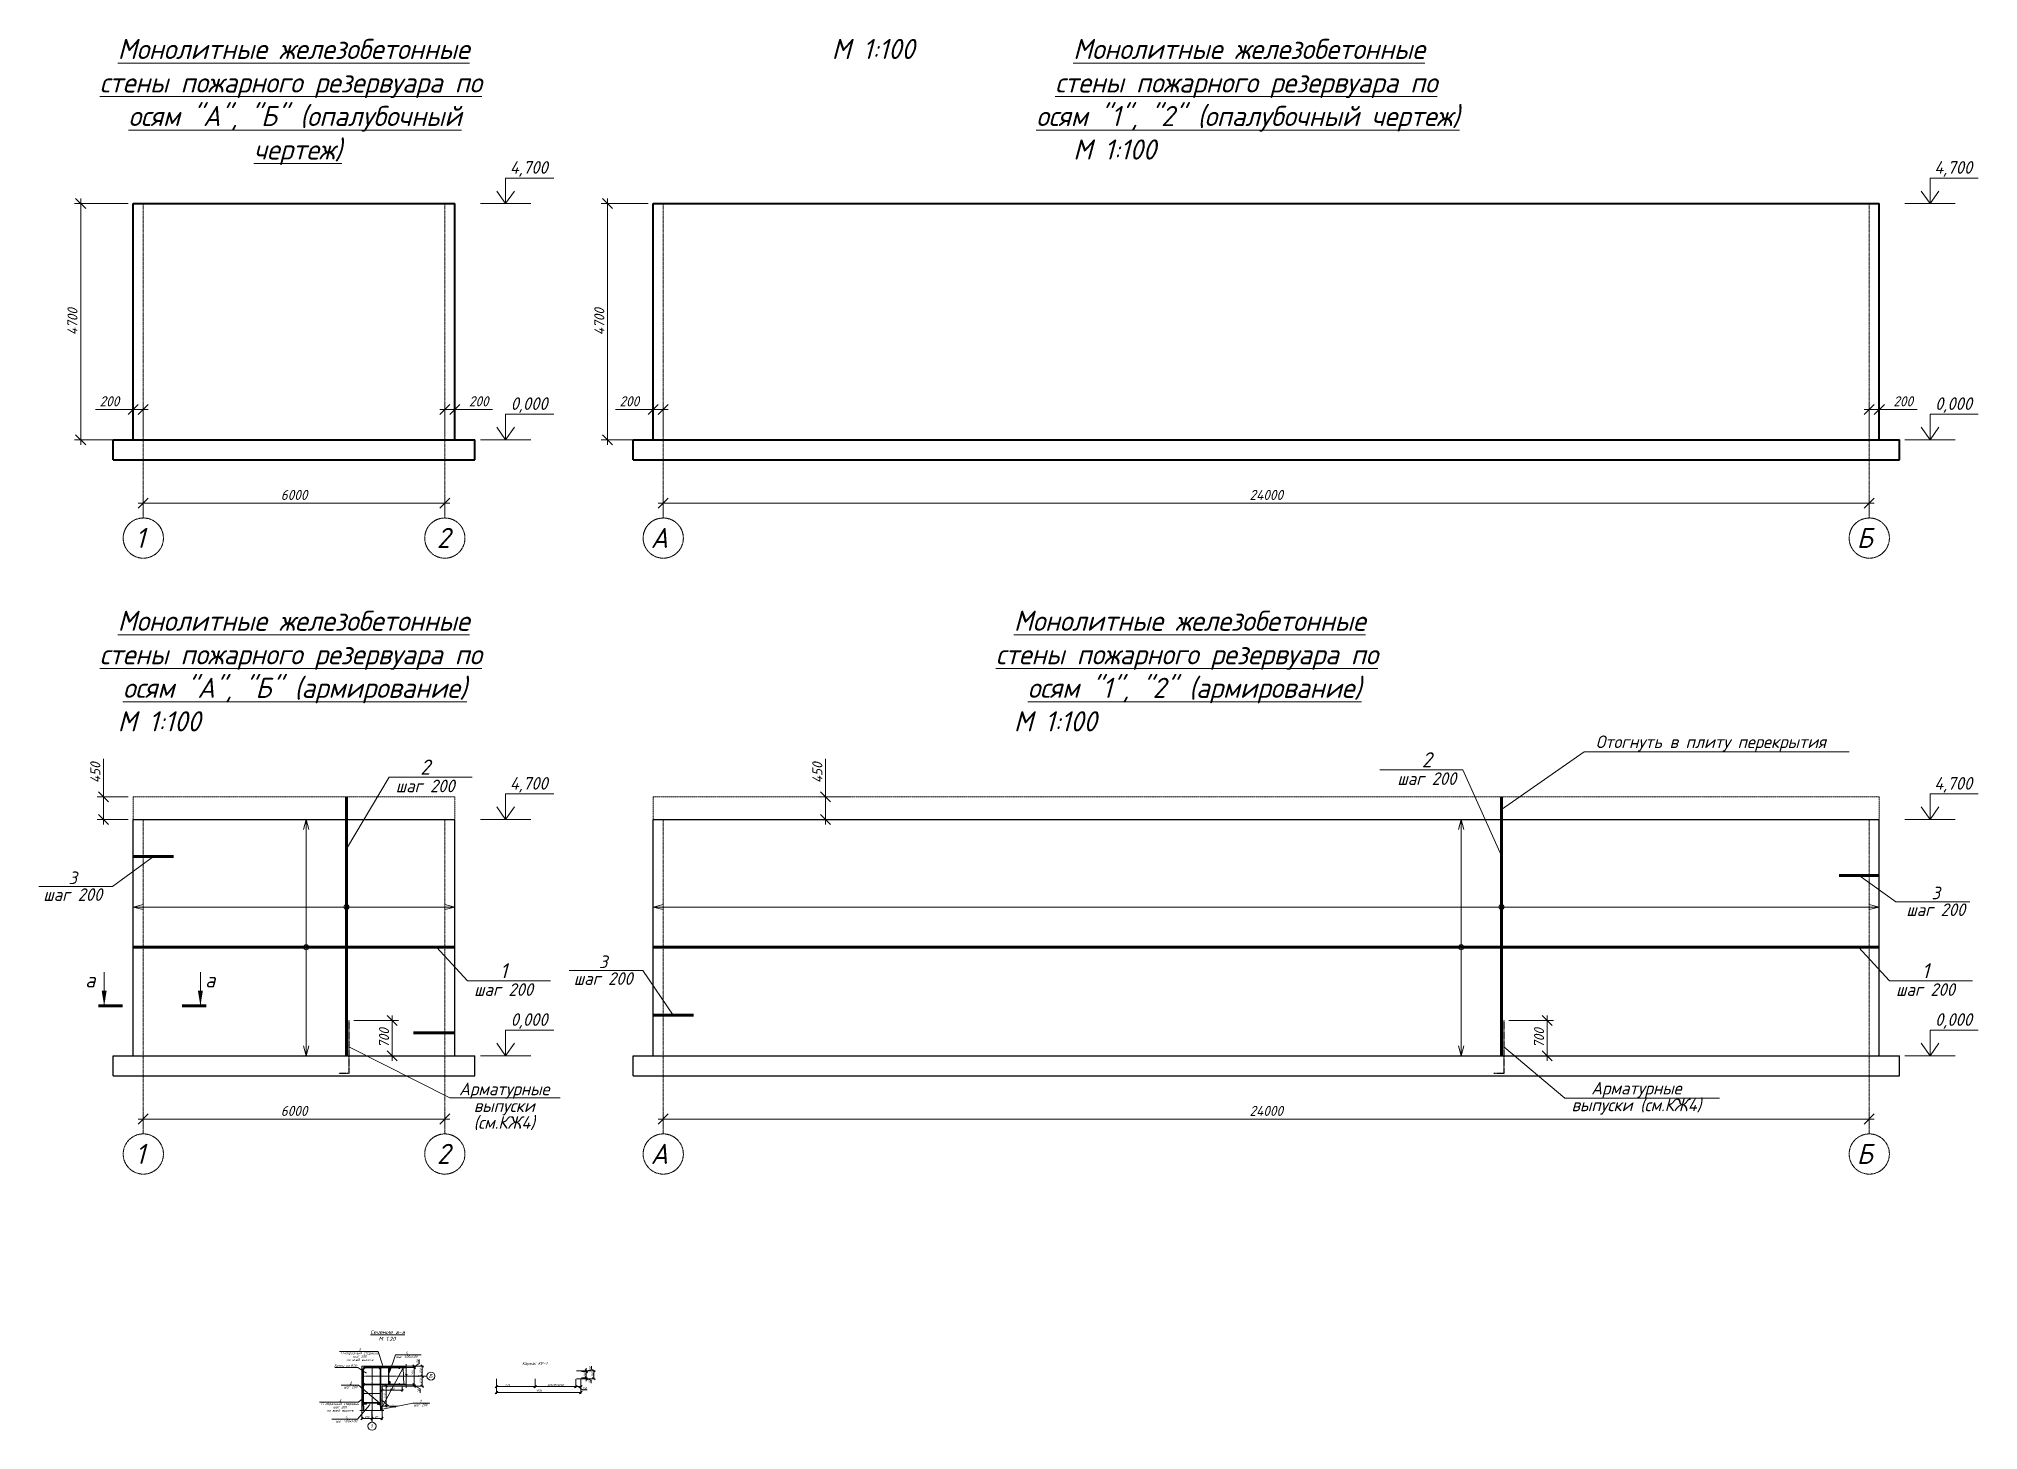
# Model space of a CAD drawing. Header units: millimetres. Extents: x 339888 to 1025294, y -263818 to -40540.
# Drawn here: x 400032 to 438627, y -134283 to -106597 of the extents above; entities that cross this region are included whole.
import ezdxf
from ezdxf import colors
from ezdxf.entities.mleader import LeaderData, LeaderLine
from ezdxf.math import Vec2, Vec3

# ---------------------------------------------------------------- set-up
doc = ezdxf.new("R2010")
doc.units = ezdxf.units.MM
for name, pattern in [('CENTER2', [28.575, 19.05, -3.175, 3.175, -3.175]), ('CENTERX2', [101.6, 63.5, -12.7, 12.7, -12.7]), ('штриховая', [19.05, 12.7, -6.35])]:
    doc.linetypes.add(name, pattern=pattern)
doc.layers.get('0').update_dxf_attribs({"lineweight": 15})
for name, color, linetype, lineweight in [('0 @ 10', 7, 'Continuous', 15), ('0 @ 100', 7, 'Continuous', 15), ('0 @ 20', 7, 'Continuous', 15), ('Оси', 126, 'CENTER2', 15), ('Примечания @ 10', 7, 'Continuous', 18), ('Примечания @ 20', 7, 'Continuous', 18), ('Размеры', 250, 'Continuous', 18), ('Размеры @ 100', 250, 'Continuous', 18), ('Размеры @ 20', 250, 'Continuous', 18)]:
    doc.layers.add(name, color=color, linetype=linetype, lineweight=lineweight)
doc.styles.add('ГОСТ 2', font='GOST_Common Italic.ttf', dxfattribs={"height": 2})
doc.styles.add('ГОСТ 2.5', font='GOST_Common Italic.ttf', dxfattribs={"height": 2.5})
doc.styles.add('ГОСТ 3', font='GOST_Common Italic.ttf', dxfattribs={"height": 3})
doc.styles.add('Размерный 2', font='isocpeui.ttf', dxfattribs={"height": 2})
doc.dimstyles.new('ISO-25', dxfattribs={"dimtxt": 2, "dimasz": 1.8, "dimexe": 1, "dimexo": 2, "dimtad": 1, "dimdec": 0, "dimlfac": 100, "dimtxsty": 'Размерный 2', "dimblk": 'OBLIQUE', "dimcen": 2, "dimdle": 1, "dimclrd": 251, "dimclre": 251, "dimadec": 0, "dimazin": 0, "dimtfac": 1, "dimtdec": 0, "dimtmove": 0, "dimatfit": 3, "dimfxl": 1, "dimlwd": 15, "dimlwe": 15, "dimarcsym": 0})
doc.dimstyles.new('ГОСТ_2.0К', dxfattribs={"dimtxt": 2, "dimasz": 2.5, "dimexe": 1.25, "dimexo": 0.5, "dimtad": 1, "dimdec": 0, "dimtxsty": 'ГОСТ 2', "dimblk": 'OBLIQUE', "dimcen": -2.5, "dimdle": 0.5, "dimclrd": 256, "dimclre": 256, "dimclrt": 256, "dimadec": 1, "dimazin": 0, "dimtfac": 1, "dimtdec": 0, "dimtmove": 0, "dimatfit": 3, "dimfxl": 1, "dimlwd": 15, "dimlwe": 15, "dimarcsym": 1})
doc.dimstyles.new('ГОСТ_2К', dxfattribs={"dimtxt": 2, "dimasz": 2, "dimexe": 1.25, "dimexo": 1, "dimtad": 1, "dimdec": 0, "dimtxsty": 'ГОСТ 2', "dimblk": 'OBLIQUE', "dimcen": -2.5, "dimdle": 1, "dimclrd": 251, "dimclre": 251, "dimclrt": 256, "dimadec": 1, "dimazin": 0, "dimtfac": 1, "dimtdec": 0, "dimtmove": 0, "dimatfit": 3, "dimfxl": 1, "dimlwd": 15, "dimlwe": 15, "dimarcsym": 1})

msp = doc.modelspace()

# ---------------------------------------------------------------- texts
at = {"layer": '0 @ 100', "lineweight": 15, "style": 'ГОСТ 3'}
for p in [(400954.74437, -125473.32337), (403341.25265, -125473.32337)]:
    msp.add_text('а', height=300, dxfattribs=at).set_placement(p)
at = {"layer": '0 @ 100', "lineweight": 15}
note = msp.add_mtext_dynamic_manual_height_columns('\\pi815.3;{\\LМонолитные железобетонные \\P\\pi457.27;стены пожарного резервуара по \\P\\pi1030;осям "А", "Б" (опалубочный \\P\\pi3521.5;чертеж)\\P\\pi4541.2;}', width=9082.4145792, gutter_width=2204.52072, heights=[2656.9697, 0], dxfattribs=dict(at, insert=(400787.84837, -106599.44472), char_height=400, attachment_point=1, style='ГОСТ 3'))
for column, words in zip(note.columns.linked_columns, ['\\pi3737.1;М 1:100']):
    column.text = words
at = {"layer": '0 @ 100', "lineweight": 15, "attachment_point": 1, "style": 'ГОСТ 3'}
for s, width, gutter_width, heights, insert, char_height in [('\\pi815.3;{\\LМонолитные железобетонные \\P\\pi457.27;стены пожарного резервуара по \\P\\pi81.51;осям "1", "2" (опалубочный чертеж)\\P\\pi3737.1;}М 1:100', 9082.4145792, 2204.52072, [2656.9697], (419801.4414, -106599.44472), 400), ('\\pi59.328;4,700', 933.8073174, 1500, [0], (409346.49624, -109031.27156), 250), ('\\pi59.328;4,700', 933.8073174, 1500, [0], (437693.11952, -109031.27156), 250), ('\\pi75.521;0,000', 933.8073174, 1500, [0], (409346.49624, -113731.27156), 250), ('\\pi75.521;0,000', 933.8073174, 1500, [0], (437693.11952, -113731.27156), 250), ('\\pi815.3;{\\LМонолитные железобетонные \\P\\pi457.27;стены пожарного резервуара по \\P\\pi919.24;осям "А", "Б" (армирование)\\P\\pi3737.1;}М 1:100', 9082.4145792, 2204.52072, [2656.9697], (400787.84837, -117977.2985), 400), ('\\pi815.3;{\\LМонолитные железобетонные \\P\\pi457.27;стены пожарного резервуара по \\P\\pi1091.7;осям "1", "2" (армирование)\\P\\pi3737.1;}М 1:100', 9082.4145792, 2204.52072, [2656.9697], (418620.91568, -117977.2985), 400), ('\\pi59.328;4,700', 933.8073174, 1500, [0], (409346.49624, -121287.06159), 250), ('\\pi59.328;4,700', 933.8073174, 1500, [0], (437693.11952, -121287.06159), 250), ('\\pi75.521;0,000', 933.8073174, 1500, [0], (409346.49624, -125987.06159), 250), ('\\pi75.521;0,000', 933.8073174, 1500, [0], (437693.11952, -125987.06159), 250)]:
    msp.add_mtext_dynamic_manual_height_columns(s, width=width, gutter_width=gutter_width, heights=heights, dxfattribs=dict(at, insert=insert, char_height=char_height))
at = {"layer": '0 @ 20', "lineweight": 15, "ltscale": 0.5, "style": 'ГОСТ 3'}
msp.add_text('Каркас КР-1', height=60, dxfattribs=at).set_placement((409653.3553, -132984.56678))
at = {"layer": 'Оси', "style": 'ГОСТ 2'}
for s, p in [('1', (401952.97196, -116728.81068)), ('2', (407952.97196, -116728.81068)), ('А', (412209.88989, -116728.81068)), ('Б', (436209.88989, -116728.81068)), ('1', (401952.97196, -128984.6007)), ('2', (407952.97196, -128984.6007)), ('А', (412209.88989, -128984.6007)), ('Б', (436209.88989, -128984.6007))]:
    msp.add_text(s, height=400, dxfattribs=at).set_placement(p)
at = {"layer": 'Размеры @ 20', "lineweight": 15, "insert": (406594.95893, -132290.9287), "char_height": 80, "attachment_point": 1, "style": 'ГОСТ 3'}
msp.add_mtext_dynamic_manual_height_columns('\\pi35.142;{\\LСечение а-а}\\P\\pi199.29;М 1:20', width=678.8296812, gutter_width=300, heights=[0], dxfattribs=at)

# ---------------------------------------------------------------- blocks, each defined once
blk = doc.blocks.new('_Oblique')
at = {"color": 0, "linetype": 'ByBlock', "lineweight": -2}
blk.add_line((-0.5, -0.5), (0.5, 0.5), dxfattribs=at)
blk = doc.blocks.new('*D811')
at = {"layer": 'Defpoints', "color": 0, "lineweight": 15, "transparency": 16777216}
for p in [(402112, -116132), (408112, -115836), (408112, -116132)]:
    blk.add_point(p, dxfattribs=at)
at = {"layer": 'Размеры', "color": 251, "lineweight": 15, "transparency": 16777216}
for p, q in [((402112, -116032), (402112, -115711)), ((408112, -116032), (408112, -115711)), ((402012, -115836), (408212, -115836))]:
    blk.add_line(p, q, dxfattribs=at)
at = {"layer": 'Размеры', "color": 251, "lineweight": 15, "transparency": 16777216, "xscale": 200, "yscale": 200, "zscale": 200, "rotation": 180}
blk.add_blockref('_Oblique', (402112, -115836), dxfattribs=at)
at = {"layer": 'Размеры', "color": 251, "lineweight": 15, "transparency": 16777216, "xscale": 200, "yscale": 200, "zscale": 200}
blk.add_blockref('_Oblique', (408112, -115836), dxfattribs=at)
at = {"layer": 'Размеры', "lineweight": 15, "transparency": 16777216, "insert": (405112, -115673), "char_height": 200, "attachment_point": 5, "style": 'ГОСТ 2'}
blk.add_mtext('6000', dxfattribs=at)
blk = doc.blocks.new('*D812')
at = {"layer": 'Defpoints', "color": 0, "lineweight": 15, "transparency": 16777216}
for p in [(412459, -116132), (436459, -115836), (436459, -116132)]:
    blk.add_point(p, dxfattribs=at)
at = {"layer": 'Размеры', "color": 251, "lineweight": 15, "transparency": 16777216}
for p, q in [((412459, -116032), (412459, -115711)), ((436459, -116032), (436459, -115711)), ((412359, -115836), (436559, -115836))]:
    blk.add_line(p, q, dxfattribs=at)
at = {"layer": 'Размеры', "color": 251, "lineweight": 15, "transparency": 16777216, "xscale": 200, "yscale": 200, "zscale": 200, "rotation": 180}
blk.add_blockref('_Oblique', (412459, -115836), dxfattribs=at)
at = {"layer": 'Размеры', "color": 251, "lineweight": 15, "transparency": 16777216, "xscale": 200, "yscale": 200, "zscale": 200}
blk.add_blockref('_Oblique', (436459, -115836), dxfattribs=at)
at = {"layer": 'Размеры', "lineweight": 15, "transparency": 16777216, "insert": (424459, -115673), "char_height": 200, "attachment_point": 5, "style": 'ГОСТ 2'}
blk.add_mtext('24000', dxfattribs=at)
blk = doc.blocks.new('*D813')
at = {"color": 251, "lineweight": 15, "transparency": 16777216}
for p, q in [((401912, -114476), (401912, -113847)), ((402112, -114476), (402112, -113847)), ((401912, -113972), (401163, -113972)), ((402212, -113972), (401912, -113972))]:
    blk.add_line(p, q, dxfattribs=at)
at = {"layer": 'Defpoints', "color": 0, "lineweight": 15, "transparency": 16777216}
for p in [(401912, -113972), (401912, -114576), (402112, -114576)]:
    blk.add_point(p, dxfattribs=at)
at = {"color": 251, "lineweight": 15, "transparency": 16777216, "xscale": 200, "yscale": 200, "zscale": 200, "rotation": 180}
blk.add_blockref('_Oblique', (401912, -113972), dxfattribs=at)
at = {"color": 251, "lineweight": 15, "transparency": 16777216, "xscale": 200, "yscale": 200, "zscale": 200}
blk.add_blockref('_Oblique', (402112, -113972), dxfattribs=at)
at = {"lineweight": 15, "transparency": 16777216, "insert": (401438, -113810), "char_height": 200, "attachment_point": 5, "style": 'ГОСТ 2'}
blk.add_mtext('200', dxfattribs=at)
blk = doc.blocks.new('*D814')
at = {"color": 251, "lineweight": 15, "transparency": 16777216}
for p, q in [((408112, -114476), (408112, -113847)), ((408312, -114476), (408312, -113847)), ((408012, -113972), (408312, -113972)), ((408312, -113972), (409062, -113972))]:
    blk.add_line(p, q, dxfattribs=at)
at = {"layer": 'Defpoints', "color": 0, "lineweight": 15, "transparency": 16777216}
for p in [(408312, -113972), (408112, -114576), (408312, -114576)]:
    blk.add_point(p, dxfattribs=at)
at = {"color": 251, "lineweight": 15, "transparency": 16777216, "xscale": 200, "yscale": 200, "zscale": 200, "rotation": 180}
blk.add_blockref('_Oblique', (408112, -113972), dxfattribs=at)
at = {"color": 251, "lineweight": 15, "transparency": 16777216, "xscale": 200, "yscale": 200, "zscale": 200}
blk.add_blockref('_Oblique', (408312, -113972), dxfattribs=at)
at = {"lineweight": 15, "transparency": 16777216, "insert": (408787, -113810), "char_height": 200, "attachment_point": 5, "style": 'ГОСТ 2'}
blk.add_mtext('200', dxfattribs=at)
blk = doc.blocks.new('*D815')
at = {"color": 251, "lineweight": 15, "transparency": 16777216}
for p, q in [((412259, -114476), (412259, -113847)), ((412459, -114476), (412459, -113847)), ((412259, -113972), (411509, -113972)), ((412559, -113972), (412259, -113972))]:
    blk.add_line(p, q, dxfattribs=at)
at = {"layer": 'Defpoints', "color": 0, "lineweight": 15, "transparency": 16777216}
for p in [(412259, -113972), (412259, -114576), (412459, -114576)]:
    blk.add_point(p, dxfattribs=at)
at = {"color": 251, "lineweight": 15, "transparency": 16777216, "xscale": 200, "yscale": 200, "zscale": 200, "rotation": 180}
blk.add_blockref('_Oblique', (412259, -113972), dxfattribs=at)
at = {"color": 251, "lineweight": 15, "transparency": 16777216, "xscale": 200, "yscale": 200, "zscale": 200}
blk.add_blockref('_Oblique', (412459, -113972), dxfattribs=at)
at = {"lineweight": 15, "transparency": 16777216, "insert": (411784, -113810), "char_height": 200, "attachment_point": 5, "style": 'ГОСТ 2'}
blk.add_mtext('200', dxfattribs=at)
blk = doc.blocks.new('*D816')
at = {"color": 251, "lineweight": 15, "transparency": 16777216}
for p, q in [((436459, -114476), (436459, -113847)), ((436659, -114476), (436659, -113847)), ((436359, -113972), (436659, -113972)), ((436659, -113972), (437409, -113972))]:
    blk.add_line(p, q, dxfattribs=at)
at = {"layer": 'Defpoints', "color": 0, "lineweight": 15, "transparency": 16777216}
for p in [(436659, -113972), (436459, -114576), (436659, -114576)]:
    blk.add_point(p, dxfattribs=at)
at = {"color": 251, "lineweight": 15, "transparency": 16777216, "xscale": 200, "yscale": 200, "zscale": 200, "rotation": 180}
blk.add_blockref('_Oblique', (436459, -113972), dxfattribs=at)
at = {"color": 251, "lineweight": 15, "transparency": 16777216, "xscale": 200, "yscale": 200, "zscale": 200}
blk.add_blockref('_Oblique', (436659, -113972), dxfattribs=at)
at = {"lineweight": 15, "transparency": 16777216, "insert": (437134, -113810), "char_height": 200, "attachment_point": 5, "style": 'ГОСТ 2'}
blk.add_mtext('200', dxfattribs=at)
blk = doc.blocks.new('*D817')
at = {"color": 251, "lineweight": 15, "transparency": 16777216}
for p, q in [((401812, -109876), (400741, -109876)), ((400866, -114676), (400866, -109776)), ((401812, -114576), (400741, -114576))]:
    blk.add_line(p, q, dxfattribs=at)
at = {"layer": 'Defpoints', "color": 0, "lineweight": 15, "transparency": 16777216}
for p in [(400866, -109876), (401912, -109876), (401912, -114576)]:
    blk.add_point(p, dxfattribs=at)
at = {"color": 251, "lineweight": 15, "transparency": 16777216, "xscale": 200, "yscale": 200, "zscale": 200}
for p, rotation in [((400866, -109876), 90), ((400866, -114576), 270)]:
    blk.add_blockref('_Oblique', p, dxfattribs=dict(at, rotation=rotation))
at = {"lineweight": 15, "transparency": 16777216, "insert": (400703, -112226), "char_height": 200, "attachment_point": 5, "rotation": 90, "style": 'ГОСТ 2'}
blk.add_mtext('4700', dxfattribs=at)
blk = doc.blocks.new('*D818')
at = {"color": 251, "lineweight": 15, "transparency": 16777216}
for p, q in [((412159, -109876), (411225, -109876)), ((411350, -114676), (411350, -109776)), ((412159, -114576), (411225, -114576))]:
    blk.add_line(p, q, dxfattribs=at)
at = {"layer": 'Defpoints', "color": 0, "lineweight": 15, "transparency": 16777216}
for p in [(411350, -109876), (412259, -109876), (412259, -114576)]:
    blk.add_point(p, dxfattribs=at)
at = {"color": 251, "lineweight": 15, "transparency": 16777216, "xscale": 200, "yscale": 200, "zscale": 200}
for p, rotation in [((411350, -109876), 90), ((411350, -114576), 270)]:
    blk.add_blockref('_Oblique', p, dxfattribs=dict(at, rotation=rotation))
at = {"lineweight": 15, "transparency": 16777216, "insert": (411186, -112226), "char_height": 200, "attachment_point": 5, "rotation": 90, "style": 'ГОСТ 2'}
blk.add_mtext('4700', dxfattribs=at)
blk = doc.blocks.new('*D820')
at = {"layer": 'Defpoints', "color": 0, "lineweight": 15, "transparency": 16777216}
for p in [(408112, -128091), (402112, -128388), (408112, -128388)]:
    blk.add_point(p, dxfattribs=at)
at = {"layer": 'Размеры', "color": 251, "lineweight": 15, "transparency": 16777216}
for p, q in [((402012, -128091), (408212, -128091)), ((402112, -128288), (402112, -127966)), ((408112, -128288), (408112, -127966))]:
    blk.add_line(p, q, dxfattribs=at)
at = {"layer": 'Размеры', "color": 251, "lineweight": 15, "transparency": 16777216, "xscale": 200, "yscale": 200, "zscale": 200, "rotation": 180}
blk.add_blockref('_Oblique', (402112, -128091), dxfattribs=at)
at = {"layer": 'Размеры', "color": 251, "lineweight": 15, "transparency": 16777216, "xscale": 200, "yscale": 200, "zscale": 200}
blk.add_blockref('_Oblique', (408112, -128091), dxfattribs=at)
at = {"layer": 'Размеры', "lineweight": 15, "transparency": 16777216, "insert": (405112, -127929), "char_height": 200, "attachment_point": 5, "style": 'ГОСТ 2'}
blk.add_mtext('6000', dxfattribs=at)
blk = doc.blocks.new('*D821')
at = {"layer": 'Defpoints', "color": 0, "lineweight": 15, "transparency": 16777216}
for p in [(436459, -128091), (412459, -128388), (436459, -128388)]:
    blk.add_point(p, dxfattribs=at)
at = {"layer": 'Размеры', "color": 251, "lineweight": 15, "transparency": 16777216}
for p, q in [((412359, -128091), (436559, -128091)), ((412459, -128288), (412459, -127966)), ((436459, -128288), (436459, -127966))]:
    blk.add_line(p, q, dxfattribs=at)
at = {"layer": 'Размеры', "color": 251, "lineweight": 15, "transparency": 16777216, "xscale": 200, "yscale": 200, "zscale": 200, "rotation": 180}
blk.add_blockref('_Oblique', (412459, -128091), dxfattribs=at)
at = {"layer": 'Размеры', "color": 251, "lineweight": 15, "transparency": 16777216, "xscale": 200, "yscale": 200, "zscale": 200}
blk.add_blockref('_Oblique', (436459, -128091), dxfattribs=at)
at = {"layer": 'Размеры', "lineweight": 15, "transparency": 16777216, "insert": (424459, -127929), "char_height": 200, "attachment_point": 5, "style": 'ГОСТ 2'}
blk.add_mtext('24000', dxfattribs=at)
blk = doc.blocks.new('*D823')
at = {"color": 251, "lineweight": 15, "transparency": 16777216}
for p, q in [((406304, -126132), (407192, -126132)), ((407067, -126932), (407067, -126032)), ((406304, -126832), (407192, -126832))]:
    blk.add_line(p, q, dxfattribs=at)
at = {"layer": 'Defpoints', "color": 0, "lineweight": 15, "transparency": 16777216}
for p in [(406204, -126132), (407067, -126132), (406204, -126832)]:
    blk.add_point(p, dxfattribs=at)
at = {"color": 251, "lineweight": 15, "transparency": 16777216, "xscale": 200, "yscale": 200, "zscale": 200}
for p, rotation in [((407067, -126132), 90), ((407067, -126832), 270)]:
    blk.add_blockref('_Oblique', p, dxfattribs=dict(at, rotation=rotation))
at = {"lineweight": 15, "transparency": 16777216, "insert": (406903, -126482), "char_height": 200, "attachment_point": 5, "rotation": 90, "style": 'ГОСТ 2'}
blk.add_mtext('700', dxfattribs=at)
blk = doc.blocks.new('_None')
blk = doc.blocks.new('*D824')
at = {"color": 251, "lineweight": 15, "transparency": 16777216}
for p, q in [((429288, -126132), (430176, -126132)), ((430051, -126932), (430051, -126032)), ((429288, -126832), (430176, -126832))]:
    blk.add_line(p, q, dxfattribs=at)
at = {"layer": 'Defpoints', "color": 0, "lineweight": 15, "transparency": 16777216}
for p in [(429188, -126132), (430051, -126132), (429188, -126832)]:
    blk.add_point(p, dxfattribs=at)
at = {"color": 251, "lineweight": 15, "transparency": 16777216, "xscale": 200, "yscale": 200, "zscale": 200}
for p, rotation in [((430051, -126132), 90), ((430051, -126832), 270)]:
    blk.add_blockref('_Oblique', p, dxfattribs=dict(at, rotation=rotation))
at = {"lineweight": 15, "transparency": 16777216, "insert": (429888, -126482), "char_height": 200, "attachment_point": 5, "rotation": 90, "style": 'ГОСТ 2'}
blk.add_mtext('700', dxfattribs=at)
blk = doc.blocks.new('*D850')
at = {"lineweight": 15, "transparency": 16777216}
for p, q in [((407356, -133006), (407687, -133006)), ((407662, -133216), (407662, -132996)), ((407356, -133206), (407687, -133206))]:
    blk.add_line(p, q, dxfattribs=at)
at = {"layer": 'Defpoints', "color": 0, "lineweight": 15, "transparency": 16777216}
for p in [(407346, -133006), (407662, -133006), (407346, -133206)]:
    blk.add_point(p, dxfattribs=at)
at = {"lineweight": 15, "transparency": 16777216, "xscale": 50, "yscale": 50, "zscale": 50}
for p, rotation in [((407662, -133006), 90), ((407662, -133206), 270)]:
    blk.add_blockref('_Oblique', p, dxfattribs=dict(at, rotation=rotation))
at = {"lineweight": 15, "transparency": 16777216, "insert": (407629, -133106), "char_height": 40, "attachment_point": 5, "rotation": 90, "style": 'ГОСТ 2'}
blk.add_mtext('200', dxfattribs=at)
blk = doc.blocks.new('*D847')
at = {"lineweight": 15, "transparency": 16777216}
for p, q in [((407356, -133206), (407687, -133206)), ((407356, -133406), (407687, -133406)), ((407662, -133196), (407662, -133416))]:
    blk.add_line(p, q, dxfattribs=at)
at = {"layer": 'Defpoints', "color": 0, "lineweight": 15, "transparency": 16777216}
for p in [(407346, -133206), (407346, -133406), (407662, -133406)]:
    blk.add_point(p, dxfattribs=at)
at = {"lineweight": 15, "transparency": 16777216, "xscale": 50, "yscale": 50, "zscale": 50}
for p, rotation in [((407662, -133206), 90), ((407662, -133406), 270)]:
    blk.add_blockref('_Oblique', p, dxfattribs=dict(at, rotation=rotation))
at = {"lineweight": 15, "transparency": 16777216, "insert": (407629, -133306), "char_height": 40, "attachment_point": 5, "rotation": 90, "style": 'ГОСТ 2'}
blk.add_mtext('200', dxfattribs=at)
blk = doc.blocks.new('*D849')
at = {"lineweight": 15, "transparency": 16777216}
for p, q in [((407356, -133036), (407527, -133036)), ((407502, -133026), (407502, -133387)), ((407356, -133377), (407527, -133377))]:
    blk.add_line(p, q, dxfattribs=at)
at = {"layer": 'Defpoints', "color": 0, "lineweight": 15, "transparency": 16777216}
for p in [(407346, -133036), (407346, -133377), (407502, -133377)]:
    blk.add_point(p, dxfattribs=at)
at = {"lineweight": 15, "transparency": 16777216, "xscale": 50, "yscale": 50, "zscale": 50}
for p, rotation in [((407502, -133036), 90), ((407502, -133377), 270)]:
    blk.add_blockref('_Oblique', p, dxfattribs=dict(at, rotation=rotation))
at = {"lineweight": 15, "transparency": 16777216, "insert": (407469, -133143), "char_height": 40, "attachment_point": 5, "rotation": 90, "style": 'ГОСТ 2'}
blk.add_mtext('340', dxfattribs=at)
blk = doc.blocks.new('*D851')
at = {"lineweight": 15, "transparency": 16777216}
for p, q in [((407356, -133377), (407527, -133377)), ((407356, -133406), (407527, -133406)), ((407502, -133367), (407502, -133416)), ((407502, -133392), (407625, -133457)), ((407625, -133457), (407625, -133538))]:
    blk.add_line(p, q, dxfattribs=at)
at = {"layer": 'Defpoints', "color": 0, "lineweight": 15, "transparency": 16777216}
for p in [(407346, -133377), (407346, -133406), (407502, -133406)]:
    blk.add_point(p, dxfattribs=at)
at = {"lineweight": 15, "transparency": 16777216, "xscale": 50, "yscale": 50, "zscale": 50}
for p, rotation in [((407502, -133377), 90), ((407502, -133406), 270)]:
    blk.add_blockref('_Oblique', p, dxfattribs=dict(at, rotation=rotation))
at = {"lineweight": 15, "transparency": 16777216, "insert": (407593, -133498), "char_height": 40, "attachment_point": 5, "rotation": 90, "style": 'ГОСТ 2'}
blk.add_mtext('30', dxfattribs=at)
blk = doc.blocks.new('*D848')
at = {"lineweight": 15, "transparency": 16777216}
for p, q in [((407356, -133006), (407527, -133006)), ((407356, -133036), (407527, -133036)), ((407502, -133021), (407605, -132954)), ((407502, -133046), (407502, -132996)), ((407605, -132954), (407605, -132873))]:
    blk.add_line(p, q, dxfattribs=at)
at = {"layer": 'Defpoints', "color": 0, "lineweight": 15, "transparency": 16777216}
for p in [(407346, -133006), (407346, -133036), (407502, -133006)]:
    blk.add_point(p, dxfattribs=at)
at = {"lineweight": 15, "transparency": 16777216, "xscale": 50, "yscale": 50, "zscale": 50}
for p, rotation in [((407502, -133006), 90), ((407502, -133036), 270)]:
    blk.add_blockref('_Oblique', p, dxfattribs=dict(at, rotation=rotation))
at = {"lineweight": 15, "transparency": 16777216, "insert": (407572, -132914), "char_height": 40, "attachment_point": 5, "rotation": 90, "style": 'ГОСТ 2'}
blk.add_mtext('30', dxfattribs=at)
blk = doc.blocks.new('*U1012')
at = {"layer": '0 @ 10', "color": 146, "lineweight": 15, "true_color": 0x006066, "style": 'ГОСТ 3'}
blk.add_text('1', height=40, dxfattribs=at).set_placement((406647, -134108))
at = {"layer": '0 @ 20', "color": 146, "lineweight": 15, "true_color": 0x006066, "style": 'ГОСТ 3'}
blk.add_text('1', height=80, dxfattribs=at).set_placement((406630, -134243))
blk = doc.blocks.new('*D844')
at = {"lineweight": 15, "transparency": 16777216}
for p, q in [((406463, -133904), (406463, -134074)), ((406673, -134049), (406453, -134049)), ((406663, -134113), (406663, -134024))]:
    blk.add_line(p, q, dxfattribs=at)
at = {"layer": 'Defpoints', "color": 0, "lineweight": 15, "transparency": 16777216}
for p in [(406463, -133894), (406463, -134049), (406663, -134123)]:
    blk.add_point(p, dxfattribs=at)
at = {"lineweight": 15, "transparency": 16777216, "xscale": 50, "yscale": 50, "zscale": 50, "rotation": 180}
blk.add_blockref('_Oblique', (406463, -134049), dxfattribs=at)
at = {"lineweight": 15, "transparency": 16777216, "xscale": 50, "yscale": 50, "zscale": 50}
blk.add_blockref('_Oblique', (406663, -134049), dxfattribs=at)
at = {"lineweight": 15, "transparency": 16777216, "insert": (406563, -134017), "char_height": 40, "attachment_point": 5, "style": 'ГОСТ 2'}
blk.add_mtext('200', dxfattribs=at)
blk = doc.blocks.new('*D843')
at = {"lineweight": 15, "transparency": 16777216}
for p, q in [((406663, -133904), (406663, -134074)), ((406863, -133904), (406863, -134074)), ((406653, -134049), (406873, -134049))]:
    blk.add_line(p, q, dxfattribs=at)
at = {"layer": 'Defpoints', "color": 0, "lineweight": 15, "transparency": 16777216}
for p in [(406663, -133894), (406863, -133894), (406863, -134049)]:
    blk.add_point(p, dxfattribs=at)
at = {"lineweight": 15, "transparency": 16777216, "xscale": 50, "yscale": 50, "zscale": 50, "rotation": 180}
blk.add_blockref('_Oblique', (406663, -134049), dxfattribs=at)
at = {"lineweight": 15, "transparency": 16777216, "xscale": 50, "yscale": 50, "zscale": 50}
blk.add_blockref('_Oblique', (406863, -134049), dxfattribs=at)
at = {"lineweight": 15, "transparency": 16777216, "insert": (406763, -134017), "char_height": 40, "attachment_point": 5, "style": 'ГОСТ 2'}
blk.add_mtext('200', dxfattribs=at)
blk = doc.blocks.new('*U1013')
at = {"layer": '0 @ 10', "color": 146, "lineweight": 15, "true_color": 0x006066, "style": 'ГОСТ 3'}
blk.add_text('Б', height=40, dxfattribs=at).set_placement((407567, -133225))
at = {"layer": '0 @ 20', "color": 146, "lineweight": 15, "true_color": 0x006066, "style": 'ГОСТ 3'}
blk.add_text('Б', height=80, dxfattribs=at).set_placement((407792, -133247))
blk = doc.blocks.new('*D835')
at = {"lineweight": 15, "transparency": 16777216}
for p, q in [((409129, -133416), (409919, -133416)), ((409139, -133259), (409139, -133441)), ((409909, -133259), (409909, -133441))]:
    blk.add_line(p, q, dxfattribs=at)
at = {"layer": 'Defpoints', "color": 0, "lineweight": 15, "transparency": 16777216}
for p in [(409139, -133249), (409909, -133249), (409909, -133416)]:
    blk.add_point(p, dxfattribs=at)
at = {"lineweight": 15, "transparency": 16777216, "xscale": 50, "yscale": 50, "zscale": 50, "rotation": 180}
blk.add_blockref('_Oblique', (409139, -133416), dxfattribs=at)
at = {"lineweight": 15, "transparency": 16777216, "xscale": 50, "yscale": 50, "zscale": 50}
blk.add_blockref('_Oblique', (409909, -133416), dxfattribs=at)
at = {"lineweight": 15, "transparency": 16777216, "insert": (409357, -133383), "char_height": 40, "attachment_point": 5, "style": 'ГОСТ 2'}
blk.add_mtext('770', dxfattribs=at)
blk = doc.blocks.new('*D836')
at = {"lineweight": 15, "transparency": 16777216}
for p, q in [((409899, -133416), (410729, -133416)), ((409909, -133269), (409909, -133441)), ((410719, -133269), (410719, -133441))]:
    blk.add_line(p, q, dxfattribs=at)
at = {"layer": 'Defpoints', "color": 0, "lineweight": 15, "transparency": 16777216}
for p in [(409909, -133259), (410719, -133259), (410719, -133416)]:
    blk.add_point(p, dxfattribs=at)
at = {"lineweight": 15, "transparency": 16777216, "xscale": 50, "yscale": 50, "zscale": 50, "rotation": 180}
blk.add_blockref('_Oblique', (409909, -133416), dxfattribs=at)
at = {"lineweight": 15, "transparency": 16777216, "xscale": 50, "yscale": 50, "zscale": 50}
blk.add_blockref('_Oblique', (410719, -133416), dxfattribs=at)
at = {"lineweight": 15, "transparency": 16777216, "insert": (410314, -133383), "char_height": 40, "attachment_point": 5, "style": 'ГОСТ 2'}
blk.add_mtext('200х10=2000', dxfattribs=at)
blk = doc.blocks.new('*D837')
at = {"lineweight": 15, "transparency": 16777216}
for p, q in [((410709, -133416), (410829, -133416)), ((410719, -133269), (410719, -133441)), ((410769, -133416), (410850, -133482)), ((410819, -133259), (410819, -133441)), ((410850, -133482), (410944, -133482))]:
    blk.add_line(p, q, dxfattribs=at)
at = {"layer": 'Defpoints', "color": 0, "lineweight": 15, "transparency": 16777216}
for p in [(410719, -133259), (410819, -133249), (410819, -133416)]:
    blk.add_point(p, dxfattribs=at)
at = {"lineweight": 15, "transparency": 16777216, "xscale": 50, "yscale": 50, "zscale": 50, "rotation": 180}
blk.add_blockref('_Oblique', (410719, -133416), dxfattribs=at)
at = {"lineweight": 15, "transparency": 16777216, "xscale": 50, "yscale": 50, "zscale": 50}
blk.add_blockref('_Oblique', (410819, -133416), dxfattribs=at)
at = {"lineweight": 15, "transparency": 16777216, "insert": (410897, -133450), "char_height": 40, "attachment_point": 5, "style": 'ГОСТ 2'}
blk.add_mtext('100', dxfattribs=at)
blk = doc.blocks.new('*D838')
at = {"lineweight": 15, "transparency": 16777216}
for p, q in [((410829, -133114), (410953, -133114)), ((410928, -133104), (410928, -133254)), ((410829, -133244), (410953, -133244))]:
    blk.add_line(p, q, dxfattribs=at)
at = {"layer": 'Defpoints', "color": 0, "lineweight": 15, "transparency": 16777216}
for p in [(410819, -133114), (410819, -133244), (410928, -133244)]:
    blk.add_point(p, dxfattribs=at)
at = {"lineweight": 15, "transparency": 16777216, "xscale": 50, "yscale": 50, "zscale": 50}
for p, rotation in [((410928, -133114), 90), ((410928, -133244), 270)]:
    blk.add_blockref('_Oblique', p, dxfattribs=dict(at, rotation=rotation))
at = {"lineweight": 15, "transparency": 16777216, "insert": (410896, -133179), "char_height": 40, "attachment_point": 5, "rotation": 90, "style": 'ГОСТ 2'}
blk.add_mtext('140', dxfattribs=at)
blk = doc.blocks.new('*D839')
at = {"lineweight": 15, "transparency": 16777216}
for p, q in [((410732, -133259), (410953, -133259)), ((410829, -133244), (410953, -133244)), ((410928, -133244), (410928, -133194)), ((410928, -133244), (410928, -133259)), ((410928, -133244), (410928, -133259)), ((410928, -133251), (411027, -133285)), ((410928, -133259), (410928, -133309)), ((411027, -133285), (411027, -133350))]:
    blk.add_line(p, q, dxfattribs=at)
at = {"layer": 'Defpoints', "color": 0, "lineweight": 15, "transparency": 16777216}
for p in [(410722, -133259), (410819, -133244), (410928, -133259)]:
    blk.add_point(p, dxfattribs=at)
at = {"lineweight": 15, "transparency": 16777216, "xscale": 50, "yscale": 50, "zscale": 50}
for p, rotation in [((410928, -133244), 270), ((410928, -133259), 90)]:
    blk.add_blockref('_Oblique', p, dxfattribs=dict(at, rotation=rotation))
at = {"lineweight": 15, "transparency": 16777216, "insert": (410995, -133318), "char_height": 40, "attachment_point": 5, "rotation": 90, "style": 'ГОСТ 2'}
blk.add_mtext('10', dxfattribs=at)
blk = doc.blocks.new('*D840')
at = {"lineweight": 15, "transparency": 16777216}
for p, q in [((410732, -133099), (410953, -133099)), ((410829, -133114), (410953, -133114)), ((410928, -133099), (410928, -133049)), ((410928, -133106), (411032, -133075)), ((410928, -133114), (410928, -133099)), ((410928, -133114), (410928, -133099)), ((410928, -133114), (410928, -133164)), ((411032, -133075), (411032, -133010))]:
    blk.add_line(p, q, dxfattribs=at)
at = {"layer": 'Defpoints', "color": 0, "lineweight": 15, "transparency": 16777216}
for p in [(410722, -133099), (410819, -133114), (410928, -133099)]:
    blk.add_point(p, dxfattribs=at)
at = {"lineweight": 15, "transparency": 16777216, "xscale": 50, "yscale": 50, "zscale": 50}
for p, rotation in [((410928, -133099), 270), ((410928, -133114), 90)]:
    blk.add_blockref('_Oblique', p, dxfattribs=dict(at, rotation=rotation))
at = {"lineweight": 15, "transparency": 16777216, "insert": (411000, -133043), "char_height": 40, "attachment_point": 5, "rotation": 90, "style": 'ГОСТ 2'}
blk.add_mtext('10', dxfattribs=at)
blk = doc.blocks.new('*D841')
at = {"lineweight": 15, "transparency": 16777216}
for p, q in [((410732, -133099), (411104, -133099)), ((411079, -133089), (411079, -133269)), ((410732, -133259), (411104, -133259))]:
    blk.add_line(p, q, dxfattribs=at)
at = {"layer": 'Defpoints', "color": 0, "lineweight": 15, "transparency": 16777216}
for p in [(410722, -133099), (410722, -133259), (411079, -133259)]:
    blk.add_point(p, dxfattribs=at)
at = {"lineweight": 15, "transparency": 16777216, "xscale": 50, "yscale": 50, "zscale": 50}
for p, rotation in [((411079, -133099), 90), ((411079, -133259), 270)]:
    blk.add_blockref('_Oblique', p, dxfattribs=dict(at, rotation=rotation))
at = {"lineweight": 15, "transparency": 16777216, "insert": (411047, -133179), "char_height": 40, "attachment_point": 5, "rotation": 90, "style": 'ГОСТ 2'}
blk.add_mtext('160', dxfattribs=at)
blk = doc.blocks.new('*D842')
at = {"lineweight": 15, "transparency": 16777216}
for p, q in [((410829, -133532), (409129, -133532)), ((409139, -133259), (409139, -133557)), ((410819, -133259), (410819, -133557))]:
    blk.add_line(p, q, dxfattribs=at)
at = {"layer": 'Defpoints', "color": 0, "lineweight": 15, "transparency": 16777216}
for p in [(409139, -133249), (409139, -133532), (410819, -133249)]:
    blk.add_point(p, dxfattribs=at)
at = {"lineweight": 15, "transparency": 16777216, "xscale": 50, "yscale": 50, "zscale": 50, "rotation": 180}
blk.add_blockref('_Oblique', (409139, -133532), dxfattribs=at)
at = {"lineweight": 15, "transparency": 16777216, "xscale": 50, "yscale": 50, "zscale": 50}
blk.add_blockref('_Oblique', (410819, -133532), dxfattribs=at)
at = {"lineweight": 15, "transparency": 16777216, "insert": (409979, -133499), "char_height": 40, "attachment_point": 5, "style": 'ГОСТ 2'}
blk.add_mtext('2870', dxfattribs=at)
blk = doc.blocks.new('*D845')
at = {"layer": 'Defpoints', "color": 0, "lineweight": 15, "transparency": 16777216}
for p in [(406863, -133406), (407263, -133383), (407263, -133489)]:
    blk.add_point(p, dxfattribs=at)
at = {"layer": 'Размеры', "color": 251, "lineweight": 15, "transparency": 16777216}
for p, q in [((406843, -133489), (407283, -133489)), ((406863, -133426), (406863, -133514)), ((407263, -133403), (407263, -133514))]:
    blk.add_line(p, q, dxfattribs=at)
at = {"layer": 'Размеры', "color": 251, "lineweight": 15, "transparency": 16777216, "xscale": 40, "yscale": 40, "zscale": 40, "rotation": 180}
blk.add_blockref('_Oblique', (406863, -133489), dxfattribs=at)
at = {"layer": 'Размеры', "color": 251, "lineweight": 15, "transparency": 16777216, "xscale": 40, "yscale": 40, "zscale": 40}
blk.add_blockref('_Oblique', (407263, -133489), dxfattribs=at)
at = {"layer": 'Размеры', "lineweight": 15, "transparency": 16777216, "insert": (407063, -133456), "char_height": 40, "attachment_point": 5, "style": 'ГОСТ 2'}
blk.add_mtext('400', dxfattribs=at)
blk = doc.blocks.new('_DotSmall')
at = {"color": 0, "linetype": 'ByBlock', "const_width": 0.5}
blk.add_lwpolyline([(-0.0625, 0, 1), (0.0625, 0, 1)], format="xyb", close=True, dxfattribs=at)
blk = doc.blocks.new('*D846')
at = {"layer": 'Defpoints', "color": 0, "lineweight": 15, "transparency": 16777216}
for p in [(406863, -133406), (406840, -133806), (406944, -133806)]:
    blk.add_point(p, dxfattribs=at)
at = {"layer": 'Размеры', "color": 251, "lineweight": 15, "transparency": 16777216}
for p, q in [((406883, -133406), (406969, -133406)), ((406944, -133386), (406944, -133826)), ((406860, -133806), (406969, -133806))]:
    blk.add_line(p, q, dxfattribs=at)
at = {"layer": 'Размеры', "color": 251, "lineweight": 15, "transparency": 16777216, "xscale": 40, "yscale": 40, "zscale": 40}
for p, rotation in [((406944, -133406), 90), ((406944, -133806), 270)]:
    blk.add_blockref('_Oblique', p, dxfattribs=dict(at, rotation=rotation))
at = {"layer": 'Размеры', "lineweight": 15, "transparency": 16777216, "insert": (406912, -133606), "char_height": 40, "attachment_point": 5, "rotation": 90, "style": 'ГОСТ 2'}
blk.add_mtext('400', dxfattribs=at)
blk = doc.blocks.new('*D852')
at = {"color": 251, "lineweight": 15, "transparency": 16777216}
for p, q in [((415688, -121682), (415688, -120923)), ((416180, -121682), (415563, -121682)), ((415688, -122232), (415688, -121682)), ((416180, -122132), (415563, -122132))]:
    blk.add_line(p, q, dxfattribs=at)
at = {"layer": 'Defpoints', "color": 0, "lineweight": 15, "transparency": 16777216}
for p in [(415688, -121682), (416280, -121682), (416280, -122132)]:
    blk.add_point(p, dxfattribs=at)
at = {"color": 251, "lineweight": 15, "transparency": 16777216, "xscale": 200, "yscale": 200, "zscale": 200}
for p, rotation in [((415688, -121682), 90), ((415688, -122132), 270)]:
    blk.add_blockref('_Oblique', p, dxfattribs=dict(at, rotation=rotation))
at = {"lineweight": 15, "transparency": 16777216, "insert": (415525, -121202), "char_height": 200, "attachment_point": 5, "rotation": 90, "style": 'ГОСТ 2'}
blk.add_mtext('450', dxfattribs=at)
blk = doc.blocks.new('*D853')
at = {"color": 251, "lineweight": 15, "transparency": 16777216}
for p, q in [((401320, -121682), (401320, -120923)), ((401812, -121682), (401195, -121682)), ((401320, -122232), (401320, -121682)), ((401812, -122132), (401195, -122132))]:
    blk.add_line(p, q, dxfattribs=at)
at = {"layer": 'Defpoints', "color": 0, "lineweight": 15, "transparency": 16777216}
for p in [(401320, -121682), (401912, -121682), (401912, -122132)]:
    blk.add_point(p, dxfattribs=at)
at = {"color": 251, "lineweight": 15, "transparency": 16777216, "xscale": 200, "yscale": 200, "zscale": 200}
for p, rotation in [((401320, -121682), 90), ((401320, -122132), 270)]:
    blk.add_blockref('_Oblique', p, dxfattribs=dict(at, rotation=rotation))
at = {"lineweight": 15, "transparency": 16777216, "insert": (401157, -121202), "char_height": 200, "attachment_point": 5, "rotation": 90, "style": 'ГОСТ 2'}
blk.add_mtext('450', dxfattribs=at)

# ---------------------------------------------------------------- dimensions: what is measured, and where the dimension line sits
at = {"layer": '0 @ 100', "lineweight": 15}
for base, p1, p2, angle, picture, middle in [((400866.41498, -109876.42212), (401912.49595, -114576.42212), (401912.49595, -109876.42212), 90, '*D817', (400702.6271, -112226.42212)), ((411349.91354, -109876.42212), (412259.11924, -114576.42212), (412259.11924, -109876.42212), 90, '*D818', (411186.12567, -112226.42212)), ((408312.49595, -113972.45143), (408112.49595, -114576.42212), (408312.49595, -114576.42212), 180, '*D814', (408787.42019, -113809.95143)), ((436659.11924, -113972.45143), (436459.11924, -114576.42212), (436659.11924, -114576.42212), 180, '*D816', (437134.04348, -113809.95143)), ((401319.90784, -121682.21214), (401912.49595, -122132.21214), (401912.49595, -121682.21214), 90, '*D853', (401157.40784, -121202.36366)), ((415687.62495, -121682.21214), (416280.21306, -122132.21214), (416280.21306, -121682.21214), 90, '*D852', (415525.12495, -121202.36366)), ((407067.09647, -126132.21214), (406203.55041, -126832.21214), (406203.55041, -126132.21214), 90, '*D823', (406903.30859, -126482.21214)), ((430051.38291, -126132.21214), (429187.83686, -126832.21214), (429187.83686, -126132.21214), 90, '*D824', (429887.59503, -126482.21214))]:
    dim = msp.add_linear_dim(base=base, p1=p1, p2=p2, angle=angle, dimstyle='ГОСТ_2К', override={"dimscale": 100, "dimtix": 0, "dimtofl": 1, "dimtmove": 0, "dimatfit": 3}, dxfattribs=at)
    dim.commit()
    dim.dimension.update_dxf_attribs({"geometry": picture, "text_midpoint": middle})
for base, p1, p2, picture, middle in [((401912.49595, -113972.45143), (402112.49595, -114576.42212), (401912.49595, -114576.42212), '*D813', (401437.57171, -113809.95143)), ((412259.11924, -113972.45143), (412459.11924, -114576.42212), (412259.11924, -114576.42212), '*D815', (411784.19499, -113809.95143))]:
    dim = msp.add_linear_dim(base=base, p1=p1, p2=p2, dimstyle='ГОСТ_2К', override={"dimscale": 100, "dimtix": 0, "dimtofl": 1, "dimtmove": 0, "dimatfit": 3}, dxfattribs=at)
    dim.commit()
    dim.dimension.update_dxf_attribs({"geometry": picture, "text_midpoint": middle})
at = {"layer": '0 @ 20', "lineweight": 15}
for base, p1, p2, angle, override, picture, middle in [((407501.9908, -133006.48121), (407345.99778, -133036.4167), (407345.99778, -133006.48121), 270, {"dimscale": 20, "dimtix": 0, "dimtofl": 1, "dimtmove": 1, "dimatfit": 3}, '*D848', (407604.77578, -132941.58289)), ((407501.9908, -133376.66952), (407345.99778, -133036.4167), (407345.99778, -133376.66952), 270, {"dimscale": 20, "dimtix": 0, "dimtofl": 1, "dimtmove": 0, "dimatfit": 3}, '*D849', (407501.9908, -133142.66435)), ((407501.9908, -133406.48121), (407345.99778, -133376.66952), (407345.99778, -133406.48121), 270, {"dimscale": 20, "dimtix": 0, "dimtofl": 1, "dimtmove": 1, "dimatfit": 3}, '*D851', (407625.48295, -133469.76845)), ((409909.44595, -133415.8345), (409139.44595, -133248.98298), (409909.44595, -133248.98298), 180, {"dimscale": 20, "dimtix": 0, "dimtofl": 1, "dimtmove": 0, "dimatfit": 3}, '*D835', (409356.72297, -133415.8345))]:
    dim = msp.add_linear_dim(base=base, p1=p1, p2=p2, angle=angle, dimstyle='ГОСТ_2.0К', override=override, dxfattribs=at)
    dim.commit()
    dim.dimension.update_dxf_attribs({"geometry": picture, "text_midpoint": middle, "dimtype": 160})
for base, p1, p2, angle, picture, middle in [((407661.8623, -133006.48121), (407345.99778, -133206.48121), (407345.99778, -133006.48121), 270, '*D850', (407629.3623, -133106.48121)), ((411079.07762, -133258.98298), (410722.44595, -133098.98298), (410722.44595, -133258.98298), 90, '*D841', (411046.57762, -133178.98298)), ((407661.8623, -133406.48121), (407345.99778, -133206.48121), (407345.99778, -133406.48121), 270, '*D847', (407629.3623, -133306.48121))]:
    dim = msp.add_linear_dim(base=base, p1=p1, p2=p2, angle=angle, dimstyle='ГОСТ_2.0К', override={"dimscale": 20, "dimtix": 0, "dimtofl": 1, "dimtmove": 0, "dimatfit": 3}, dxfattribs=at)
    dim.commit()
    dim.dimension.update_dxf_attribs({"geometry": picture, "text_midpoint": middle})
for base, p1, p2, angle, text, override, picture, middle in [((410928.45291, -133098.98298), (410819.38969, -133113.98298), (410722.44595, -133098.98298), 90, '10', {"dimscale": 20, "dimtix": 0, "dimtofl": 1, "dimtmove": 1, "dimatfit": 3}, '*D840', (410999.70291, -133062.85798)), ((410928.45291, -133243.98298), (410819.38969, -133113.98298), (410819.38969, -133243.98298), 90, '140', {"dimscale": 20, "dimtix": 0, "dimtofl": 1, "dimtmove": 0, "dimatfit": 3}, '*D838', (410895.95291, -133178.98298)), ((410719.44595, -133415.8345), (409909.44595, -133258.98298), (410719.44595, -133258.98298), 180, '200х10=2000', {"dimscale": 20, "dimtix": 0, "dimtofl": 1, "dimtmove": 0, "dimatfit": 3}, '*D836', (410314.44595, -133383.3345))]:
    dim = msp.add_linear_dim(base=base, p1=p1, p2=p2, angle=angle, text=text, dimstyle='ГОСТ_2.0К', override=override, dxfattribs=at)
    dim.commit()
    dim.dimension.update_dxf_attribs({"geometry": picture, "text_midpoint": middle})
dim = msp.add_linear_dim(base=(409139.44595, -133531.79684), p1=(410819.38969, -133248.98298), p2=(409139.44595, -133248.98298), text='2870', dimstyle='ГОСТ_2.0К', override={"dimscale": 20, "dimtix": 0, "dimtofl": 1, "dimtmove": 0, "dimatfit": 3}, dxfattribs=at)
dim.commit()
dim.dimension.update_dxf_attribs({"geometry": '*D842', "text_midpoint": (409979.41782, -133499.03927)})
for base, p1, p2, angle, text, picture, middle in [((410819.38969, -133415.8345), (410719.44595, -133258.98298), (410819.38969, -133248.98298), 180, '100', '*D837', (410862.61758, -133482.0845)), ((410928.45291, -133258.98298), (410819.38969, -133243.98298), (410722.44595, -133258.98298), 90, '10', '*D839', (411027.20291, -133297.39226))]:
    dim = msp.add_linear_dim(base=base, p1=p1, p2=p2, angle=angle, text=text, dimstyle='ГОСТ_2.0К', override={"dimscale": 20, "dimtix": 0, "dimtofl": 1, "dimtmove": 1, "dimatfit": 3}, dxfattribs=at)
    dim.commit()
    dim.dimension.update_dxf_attribs({"geometry": picture, "text_midpoint": middle, "dimtype": 160})
for base, p1, p2, picture, middle in [((406463.47361, -134049.35224), (406663.47361, -134123.03437), (406463.47361, -133893.75414), '*D844', (406563.47361, -134016.85224)), ((406863.47361, -134049.35224), (406663.47361, -133893.75414), (406863.47361, -133893.75414), '*D843', (406763.47361, -134016.85224))]:
    dim = msp.add_linear_dim(base=base, p1=p1, p2=p2, dimstyle='ГОСТ_2.0К', override={"dimscale": 20, "dimtix": 0, "dimtofl": 1, "dimtmove": 0, "dimatfit": 3}, dxfattribs=at)
    dim.commit()
    dim.dimension.update_dxf_attribs({"geometry": picture, "text_midpoint": middle})
at = {"layer": 'Размеры @ 100', "lineweight": 15}
for base, p1, p2, picture, middle in [((408112.49595, -115835.65929), (402112.49595, -116131.73823), (408112.49595, -116131.73823), '*D811', (405112.49595, -115673.15929)), ((436459.11924, -115835.65929), (412459.11924, -116131.73823), (436459.11924, -116131.73823), '*D812', (424459.11924, -115673.15929)), ((408112.49595, -128091.44931), (402112.49595, -128387.52825), (408112.49595, -128387.52825), '*D820', (405112.49595, -127928.94931)), ((436459.11924, -128091.44931), (412459.11924, -128387.52825), (436459.11924, -128387.52825), '*D821', (424459.11924, -127928.94931))]:
    dim = msp.add_linear_dim(base=base, p1=p1, p2=p2, dimstyle='ГОСТ_2К', override={"dimscale": 100, "dimtix": 0, "dimtofl": 1, "dimtmove": 0, "dimatfit": 3}, dxfattribs=at)
    dim.commit()
    dim.dimension.update_dxf_attribs({"geometry": picture, "text_midpoint": middle})
at = {"layer": 'Размеры @ 20', "lineweight": 15}
dim = msp.add_linear_dim(base=(406944.28283, -133806.17025), p1=(406863.47361, -133406.48121), p2=(406840.47361, -133806.17025), angle=90, dimstyle='ГОСТ_2К', override={"dimscale": 20, "dimtix": 0, "dimtofl": 1, "dimtmove": 0, "dimatfit": 3}, dxfattribs=at)
dim.commit()
dim.dimension.update_dxf_attribs({"geometry": '*D846', "text_midpoint": (406911.78283, -133606.32573)})
dim = msp.add_linear_dim(base=(407263.16265, -133488.87376), p1=(406863.47361, -133406.48121), p2=(407263.16265, -133383.48121), dimstyle='ГОСТ_2К', override={"dimscale": 20, "dimtix": 0, "dimtofl": 1, "dimtmove": 0, "dimatfit": 3}, dxfattribs=at)
dim.commit()
dim.dimension.update_dxf_attribs({"geometry": '*D845', "text_midpoint": (407063.31813, -133456.37376)})

# ---------------------------------------------------------------- hatches: boundary and pattern name
at = {"lineweight": 15, "ltscale": 0.2}
h = msp.add_hatch(color=252, dxfattribs=at)
h.dxf.hatch_style = 1
edge = h.paths.add_edge_path()
edge.add_arc((406508.29708, -133050.9954), 6, 0, 360)
h = msp.add_hatch(color=252, dxfattribs=at)
h.dxf.hatch_style = 1
edge = h.paths.add_edge_path()
edge.add_arc((406818.53404, -133051.1115), 6, 0, 360)
h = msp.add_hatch(color=252, dxfattribs=at)
h.dxf.hatch_style = 1
edge = h.paths.add_edge_path()
edge.add_arc((407007.4131, -133045.48121), 6, 0, 360)
h = msp.add_hatch(color=252, dxfattribs=at)
h.dxf.hatch_style = 1
edge = h.paths.add_edge_path()
edge.add_arc((407207.4131, -133045.48121), 6, 0, 360)
h = msp.add_hatch(color=252, dxfattribs=at)
h.dxf.hatch_style = 1
edge = h.paths.add_edge_path()
edge.add_arc((406508.39833, -133361.86578), 6, 0, 360)
h = msp.add_hatch(color=252, dxfattribs=at)
h.dxf.hatch_style = 1
edge = h.paths.add_edge_path()
edge.add_arc((406824.16433, -133367.48121), 6, 0, 360)
h = msp.add_hatch(color=252, dxfattribs=at)
h.dxf.hatch_style = 1
edge = h.paths.add_edge_path()
edge.add_arc((407007.4131, -133367.48121), 6, 0, 360)
h = msp.add_hatch(color=252, dxfattribs=at)
h.dxf.hatch_style = 1
edge = h.paths.add_edge_path()
edge.add_arc((407207.4131, -133367.48121), 6, 0, 360)
h = msp.add_hatch(color=252, dxfattribs=at)
h.dxf.hatch_style = 1
edge = h.paths.add_edge_path()
edge.add_arc((406502.47361, -133550.4207), 6, 0, 360)
h = msp.add_hatch(color=252, dxfattribs=at)
h.dxf.hatch_style = 1
edge = h.paths.add_edge_path()
edge.add_arc((406502.47361, -133750.4207), 6, 0, 360)
h = msp.add_hatch(color=252, dxfattribs=at)
h.dxf.hatch_style = 1
edge = h.paths.add_edge_path()
edge.add_arc((406824.47361, -133550.4207), 6, 0, 360)
h = msp.add_hatch(color=252, dxfattribs=at)
h.dxf.hatch_style = 1
edge = h.paths.add_edge_path()
edge.add_arc((406824.47361, -133750.4207), 6, 0, 360)

# ---------------------------------------------------------------- linework, layer by layer
at = {"lineweight": 40}
for p, q in [((401912.49595, -114576.42212), (401912.49595, -109876.42212)), ((401912.49595, -109876.42212), (408312.49595, -109876.42212)), ((408312.49595, -114576.42212), (408312.49595, -109876.42212)), ((412259.11924, -114576.42212), (412259.11924, -109876.42212)), ((412259.11924, -109876.42212), (436659.11924, -109876.42212)), ((436659.11924, -114576.42212), (436659.11924, -109876.42212)), ((401512.49595, -114976.42212), (401512.49595, -114576.42212)), ((401512.49595, -114576.42212), (408712.49595, -114576.42212)), ((408712.49595, -114976.42212), (408712.49595, -114576.42212)), ((411859.11924, -114976.42212), (411859.11924, -114576.42212)), ((411859.11924, -114576.42212), (437059.11924, -114576.42212)), ((437059.11924, -114976.42212), (437059.11924, -114576.42212)), ((401512.49595, -114976.42212), (408712.49595, -114976.42212)), ((411859.11924, -114976.42212), (437059.11924, -114976.42212))]:
    msp.add_line(p, q, dxfattribs=at)
at = {"lineweight": 60}
for p, q in [((406153.55041, -126832.21214), (406153.55041, -121682.21214)), ((429137.83686, -126832.21214), (429137.83686, -121682.21214)), ((402712.49595, -122866.6309), (401912.49595, -122866.6309)), ((436659.11924, -123244.83403), (435859.11924, -123244.83403)), ((408312.49595, -124673.2666), (401912.49595, -124673.2666)), ((436659.11924, -124673.2666), (412259.11924, -124673.2666)), ((413059.11924, -126022.49555), (412259.11924, -126022.49555)), ((408289.64947, -126374.33721), (407489.64947, -126374.33721))]:
    msp.add_line(p, q, dxfattribs=at)
at = {"lineweight": 30}
for p, q in [((401912.49595, -126832.21214), (401912.49595, -122132.21214)), ((401912.49595, -122132.21214), (408312.49595, -122132.21214)), ((408312.49595, -126832.21214), (408312.49595, -122132.21214)), ((412259.11924, -126832.21214), (412259.11924, -122132.21214)), ((412259.11924, -122132.21214), (436659.11924, -122132.21214)), ((436659.11924, -126832.21214), (436659.11924, -122132.21214)), ((401512.49595, -127232.21214), (401512.49595, -126832.21214)), ((401512.49595, -126832.21214), (408712.49595, -126832.21214)), ((408712.49595, -127232.21214), (408712.49595, -126832.21214)), ((411859.11924, -127232.21214), (411859.11924, -126832.21214)), ((411859.11924, -126832.21214), (437059.11924, -126832.21214)), ((437059.11924, -127232.21214), (437059.11924, -126832.21214)), ((401512.49595, -127232.21214), (408712.49595, -127232.21214)), ((411859.11924, -127232.21214), (437059.11924, -127232.21214))]:
    msp.add_line(p, q, dxfattribs=at)
at = {"lineweight": 70, "ltscale": 0.2}
for p, q in [((401222.19668, -125838.5324), (401695.03669, -125838.5324)), ((403359.93671, -125838.5324), (402887.09669, -125838.5324))]:
    msp.add_line(p, q, dxfattribs=at)
at = {"lineweight": 30, "ltscale": 0.2}
for p, q in [((406486.47361, -133806.17025), (406486.47361, -133063.48121)), ((406496.47361, -133348.48121), (406496.47361, -133064.48121)), ((407234.16265, -133029.48121), (406521.47361, -133029.46693)), ((406805.47361, -133039.48121), (406521.47361, -133039.48121)), ((406997.0208, -133039.48121), (406805.47361, -133039.48121)), ((406830.47361, -133373.48121), (406830.47361, -133063.48121)), ((406840.47361, -133373.48121), (406840.47361, -133063.48121)), ((406995.4131, -133367.48131), (406995.4131, -133045.48121)), ((407001.4131, -133367.48121), (407001.4131, -133045.48121)), ((407013.4131, -133099.48121), (407013.4131, -133045.48121)), ((407263.16265, -133039.48121), (407017.80541, -133039.48121)), ((407019.4131, -133099.48121), (407019.4131, -133045.48121)), ((407345.99778, -133029.48121), (407234.16265, -133029.48121)), ((407263.16265, -133029.48121), (407263.16265, -133039.48121)), ((407345.99778, -133039.48121), (407263.16265, -133039.48121)), ((406496.47361, -133740.0284), (406496.47361, -133372.99651)), ((407346.73338, -133383.48121), (406520.47361, -133383.48121)), ((406997.0208, -133373.48121), (406521.4735, -133373.48121)), ((406830.47361, -133740.0284), (406830.47361, -133383.48121)), ((406840.47361, -133806.17025), (406840.47361, -133383.48121)), ((407013.4131, -133313.48121), (407013.4131, -133367.48121)), ((407346.73338, -133373.48121), (407017.80541, -133373.48121)), ((407019.4131, -133313.48121), (407019.4131, -133367.48121)), ((407263.16265, -133383.48121), (407263.16265, -133373.48121)), ((406486.47361, -133806.17025), (406486.47361, -133893.01854)), ((406486.47361, -133806.17025), (406496.47361, -133806.17025)), ((406496.47361, -133806.17025), (406496.47361, -133760.81301)), ((406496.47361, -133806.17025), (406496.47361, -133893.01854)), ((406824.47371, -133738.4207), (406502.47361, -133738.4207)), ((406824.47361, -133744.4207), (406502.47361, -133744.4207)), ((406556.47361, -133756.4207), (406502.47361, -133756.4207)), ((406556.47361, -133762.4207), (406502.47361, -133762.4207)), ((406770.47361, -133756.4207), (406824.47361, -133756.4207)), ((406770.47361, -133762.4207), (406824.47361, -133762.4207)), ((406830.47361, -133806.17025), (406830.47361, -133760.81301)), ((406830.47361, -133806.17025), (406830.47361, -133893.01854)), ((406840.47361, -133806.17025), (406830.47361, -133806.17025)), ((406840.47361, -133806.17025), (406840.47361, -133893.01854))]:
    msp.add_line(p, q, dxfattribs=at)
at = {"color": 146, "linetype": 'CENTERX2', "lineweight": 15, "ltscale": 0.2, "true_color": 0x006871}
for p, q in [((406663.47361, -133006.48121), (406663.47361, -134123.03437)), ((406463.47361, -133206.48121), (407756.12883, -133206.48121))]:
    msp.add_line(p, q, dxfattribs=at)
at = {"lineweight": 15}
for p, q in [((407013.4131, -133099.48121), (407019.4131, -133099.48121)), ((407013.4131, -133313.48121), (407019.4131, -133313.48121)), ((406556.47361, -133756.4207), (406556.47361, -133762.4207)), ((406770.47361, -133756.4207), (406770.47361, -133762.4207))]:
    msp.add_line(p, q, dxfattribs=at)
at = {"color": 251, "linetype": 'штриховая', "lineweight": 15, "ltscale": 0.3, "true_color": 0x636466}
for points in [[(401912.49595, -122132.21214), (401912.49595, -121682.21214), (408312.49595, -121682.21214), (408312.49595, -122132.21214)], [(412259.11924, -122132.21214), (412259.11924, -121682.21214), (436659.11924, -121682.21214), (436659.11924, -122132.21214)]]:
    msp.add_lwpolyline(points, dxfattribs=at)
at = {"ltscale": 0.2}
for points in [[(407345.99778, -133006.48121), (406463.47361, -133006.48121), (406463.47361, -133893.75414)], [(407345.99778, -133406.48121), (406863.47361, -133406.48121), (406863.47361, -133893.75414)]]:
    msp.add_lwpolyline(points, dxfattribs=at)
at = {"lineweight": 15}
for points in [[(407345.99778, -132967.33473), (407345.99778, -133158.03299), (407326.70329, -133175.78183), (407364.30084, -133175.78183), (407345.99778, -133195.09214), (407345.99778, -133441.04313)], [(406424.32713, -133893.75414), (406650.798, -133893.75414), (406668.54683, -133913.04864), (406668.54683, -133875.45109), (406687.85714, -133893.75414), (406898.03553, -133893.75414)]]:
    msp.add_lwpolyline(points, dxfattribs=at)
at = {"lineweight": 35, "ltscale": 0.2}
for centre in [(406508.29708, -133050.9954), (406818.53404, -133051.1115), (407007.4131, -133045.48121), (407207.4131, -133045.48121), (406508.39833, -133361.86578), (406824.16433, -133367.48121), (407007.4131, -133367.48121), (407207.4131, -133367.48121), (406502.47361, -133550.4207), (406502.47361, -133750.4207), (406824.47361, -133550.4207), (406824.47361, -133750.4207)]:
    msp.add_circle(centre, 6, dxfattribs=at)
at = {"color": 146, "lineweight": 15, "true_color": 0x006871}
for centre in [(407836.12883, -133206.48121), (407836.12883, -133206.48121), (406663.47361, -134203.03437)]:
    msp.add_circle(centre, 80, dxfattribs=at)
at = {"lineweight": 30, "ltscale": 0.2}
for centre, radius, start, end in [((406521.47361, -133064.48121), 35.01428, 88.363423003, 181.636577042), ((406521.47361, -133064.48121), 25, 90, 180), ((406805.47361, -133064.48121), 35.01428, 88.363423003, 91.636576997), ((406805.47361, -133064.48121), 25, 0, 90), ((406805.47361, -133064.48121), 35.01428, 358.363422958, 45.560842803), ((406521.47361, -133348.48121), 35.01428, 181.636577003, 271.63657704), ((406521.47361, -133348.48121), 25, 180, 270)]:
    msp.add_arc(centre, radius, start, end, dxfattribs=at)
at = {"lineweight": 15}
for centre, start, end in [((407007.4131, -133045.48121), 360, 180), ((407007.4131, -133367.48121), 180, 0), ((406502.47361, -133750.4207), 90, 270), ((406824.47361, -133750.4207), 270, 90)]:
    msp.add_arc(centre, 12, start, end, dxfattribs=at)
at = {"layer": 'Оси'}
for p, q in [((402112.49595, -116131.73823), (402112.49595, -109876.42212)), ((408112.49595, -116131.73823), (408112.49595, -109876.42212)), ((412459.11924, -116131.73823), (412459.11924, -109876.42212)), ((436459.11924, -116131.73823), (436459.11924, -109876.42212)), ((402112.49595, -128387.52825), (402112.49595, -122132.21214)), ((408112.49595, -128387.52825), (408112.49595, -122132.21214)), ((412459.11924, -128387.52825), (412459.11924, -122132.21214)), ((436459.11924, -128387.52825), (436459.11924, -122132.21214))]:
    msp.add_line(p, q, dxfattribs=at)
for centre in [(402112.49595, -116531.73823), (408112.49595, -116531.73823), (412459.11924, -116531.73823), (436459.11924, -116531.73823), (402112.49595, -128787.52825), (408112.49595, -128787.52825), (412459.11924, -128787.52825), (436459.11924, -128787.52825)]:
    msp.add_circle(centre, 400, dxfattribs=at)
at = {"layer": 'Размеры', "lineweight": 15}
for p, q in [((408822.8989, -109876.42212), (409822.8989, -109876.42212)), ((437169.52219, -109876.42212), (438169.52219, -109876.42212)), ((408822.8989, -114576.42212), (409822.8989, -114576.42212)), ((437169.52219, -114576.42212), (438169.52219, -114576.42212)), ((408822.8989, -122132.21214), (409822.8989, -122132.21214)), ((437169.52219, -122132.21214), (438169.52219, -122132.21214)), ((408822.8989, -126832.21214), (409822.8989, -126832.21214)), ((437169.52219, -126832.21214), (438169.52219, -126832.21214))]:
    msp.add_line(p, q, dxfattribs=at)
at = {"layer": 'Размеры', "linetype": 'штриховая', "lineweight": 30, "ltscale": 0.2}
for points in [[(406203.55041, -126132.21214), (406203.55041, -127182.21214), (406003.55041, -127182.21214)], [(429187.83686, -126132.21214), (429187.83686, -127182.21214), (428987.83686, -127182.21214)]]:
    msp.add_lwpolyline(points, dxfattribs=at)

# ---------------------------------------------------------------- block references
at = {"color": 1, "lineweight": 60}
for name in ['*U1013', '*U1012']:
    msp.add_blockref(name, (0, 0), dxfattribs=at)

msp.set_redraw_order([(e.dxf.handle, doc.entitydb.next_handle()) for e in msp.query("TEXT MTEXT ATTDEF DIMENSION ARC_DIMENSION")])  # texts and dimensions are drawn at this point

# ---------------------------------------------------------------- leaders
at = {"lineweight": 15, "ltscale": 0.5}
for points, override in [([(405352.78485, -122132.21214), (405352.78485, -124673.2666)], {"dimasz": 200, "dimtad": 0, "dimclrd": 251, "dimldrblk": 'Open30'}), ([(428337.07129, -122132.21214), (428337.07129, -124673.2666)], {"dimasz": 200, "dimtad": 0, "dimclrd": 251, "dimldrblk": 'Open30'}), ([(401912.49595, -123872.50104), (406153.55041, -123872.50104)], {"dimasz": 200, "dimtad": 0, "dimclrd": 251, "dimldrblk": 'Open30'}), ([(406153.55041, -123872.50104), (408312.49595, -123872.50104)], {"dimasz": 200, "dimtad": 0, "dimldrblk": 'Small'}), ([(408312.49595, -123872.50104), (406153.55041, -123872.50104)], {"dimasz": 200, "dimtad": 0, "dimldrblk": 'Open30'}), ([(412259.11924, -123872.50104), (429137.83686, -123872.50104)], {"dimasz": 200, "dimtad": 0, "dimclrd": 251, "dimldrblk": 'Open30'}), ([(429137.83686, -123872.50104), (436659.11924, -123872.50104)], {"dimasz": 200, "dimtad": 0, "dimldrblk": 'Small'}), ([(436659.11924, -123872.50104), (429137.83686, -123872.50104)], {"dimasz": 200, "dimtad": 0, "dimldrblk": 'Open30'}), ([(405352.78485, -124673.2666), (405352.78485, -126832.21214)], {"dimasz": 200, "dimtad": 0, "dimldrblk": 'Small'}), ([(428337.07129, -124673.2666), (428337.07129, -126832.21214)], {"dimasz": 200, "dimtad": 0, "dimldrblk": 'Small'}), ([(405352.78485, -126832.21214), (405352.78485, -124673.2666)], {"dimasz": 200, "dimtad": 0, "dimldrblk": 'Open30'}), ([(428337.07129, -126832.21214), (428337.07129, -124673.2666)], {"dimasz": 200, "dimtad": 0, "dimldrblk": 'Open30'})]:
    msp.add_leader(points, dimstyle='ISO-25', override=override, dxfattribs=at)
at = {"layer": '0 @ 100', "lineweight": 15, "ltscale": 0.5}
for points in [[(409322.8989, -109876.42212), (409322.89895, -109367.65261), (410280.30355, -109367.65285)], [(437669.52219, -109876.42212), (437669.52223, -109367.65261), (438626.92684, -109367.65285)], [(409322.8989, -114576.42212), (409322.89895, -114067.65261), (410280.30355, -114067.65285)], [(437669.52219, -114576.42212), (437669.52223, -114067.65261), (438626.92684, -114067.65285)], [(409322.8989, -122132.21214), (409322.89895, -121623.44263), (410280.30355, -121623.44287)], [(437669.52219, -122132.21214), (437669.52223, -121623.44263), (438626.92684, -121623.44287)], [(409322.8989, -126832.21214), (409322.89895, -126323.44263), (410280.30355, -126323.44287)], [(437669.52219, -126832.21214), (437669.52223, -126323.44263), (438626.92684, -126323.44287)]]:
    msp.add_leader(points, dimstyle='ISO-25', override={"dimscale": 100, "dimtxt": 0.25, "dimasz": 2.5, "dimgap": 0.625, "dimtad": 0, "dimldrblk": 'Open90'}, dxfattribs=at)
at = {"layer": '0 @ 100', "ltscale": 0.5}
for points in [[(401333.68736, -125838.5324), (401333.68736, -125171.9153)], [(403248.44603, -125838.5324), (403248.44603, -125171.9153)]]:
    msp.add_leader(points, dimstyle='ISO-25', override={"dimscale": 100, "dimtxt": 0.04, "dimasz": 3, "dimgap": 0.625, "dimtad": 0}, dxfattribs=at)
at = {"layer": '0 @ 100', "lineweight": 15}
ml = msp.add_multileader_mtext('Standard', dxfattribs=at)
ml.set_content('2\\P{\\H0.83333x;шаг 200}', color=256, style='ГОСТ 2.5')
ml.set_leader_properties(color=251, linetype='ByLayer', lineweight=15)
ml.set_arrow_properties(name='NONE')
ml.build(insert=Vec2(0, 0))
ml.multileader.update_dxf_attribs({"text_left_attachment_type": 6, "text_right_attachment_type": 6, "dogleg_length": 0, "arrow_head_size": 0, "scale": 100})
ctx = ml.context
ctx.base_point, ctx.scale, ctx.char_height, ctx.arrow_head_size, ctx.landing_gap_size, ctx.plane_origin = Vec3(426938.73215, -121142.84688), 100, 300, 0, 100, Vec3(429371.79814, -120849.44993)
ctx.left_attachment, ctx.right_attachment, ctx.text_align_type = 6, 6, 1
notes = []
notes.append((ctx, [(0, (1, 1, 0), (428368.65147, -121142.84688), (-1, 0), 0, [(0, [(429137.83686, -122856.73865)], 0, [])])]))
ctx.mtext.insert, ctx.mtext.alignment, ctx.mtext.line_spacing_factor, ctx.mtext.flow_direction = Vec3(427653.69181, -120792.84708), 2, 0.8, 5
ml = msp.add_multileader_mtext('Standard', dxfattribs=at)
ml.set_content('2\\P{\\H0.83333x;шаг 200}', color=256, style='ГОСТ 2.5')
ml.set_leader_properties(color=251, linetype='ByLayer', lineweight=15)
ml.set_arrow_properties(name='NONE')
ml.build(insert=Vec2(0, 0))
ml.multileader.update_dxf_attribs({"text_left_attachment_type": 6, "text_right_attachment_type": 6, "dogleg_length": 0, "arrow_head_size": 0, "scale": 100})
ctx = ml.context
ctx.base_point, ctx.scale, ctx.char_height, ctx.arrow_head_size, ctx.landing_gap_size, ctx.plane_origin = Vec3(407006.70475, -121288.65321), 100, 300, 0, 100, Vec3(406387.51169, -120709.18036)
ctx.left_attachment, ctx.right_attachment, ctx.text_align_type = 6, 6, 1
notes.append((ctx, [(1, (1, 1, 0), (407006.70475, -121288.65321), (1, 0), 0, [(0, [(406153.55041, -122716.46908)], 0, [])])]))
ctx.mtext.insert, ctx.mtext.alignment, ctx.mtext.line_spacing_factor, ctx.mtext.flow_direction = Vec3(407721.66441, -120938.65341), 2, 0.8, 5
ml = msp.add_multileader_mtext('Standard', dxfattribs=at)
ml.set_content('1\\P{\\H0.83333x;шаг 200}', color=256, style='ГОСТ 2.5')
ml.set_leader_properties(color=251, linetype='ByLayer', lineweight=15)
ml.set_arrow_properties(name='NONE')
ml.build(insert=Vec2(0, 0))
ml.multileader.update_dxf_attribs({"text_left_attachment_type": 6, "text_right_attachment_type": 6, "dogleg_length": 0, "arrow_head_size": 0, "scale": 100})
ctx = ml.context
ctx.base_point, ctx.scale, ctx.char_height, ctx.arrow_head_size, ctx.landing_gap_size, ctx.plane_origin = Vec3(408565.67819, -125340.16609), 100, 300, 0, 100, Vec3(407946.48513, -124673.2666)
ctx.left_attachment, ctx.right_attachment, ctx.text_align_type = 6, 6, 1
notes.append((ctx, [(1, (1, 1, 0), (408565.67819, -125340.16609), (1, 0), 0, [(0, [(407946.48513, -124673.2666)], 0, [])])]))
ctx.mtext.insert, ctx.mtext.alignment, ctx.mtext.line_spacing_factor, ctx.mtext.flow_direction = Vec3(409280.63785, -124990.16629), 2, 0.8, 5
ml = msp.add_multileader_mtext('Standard', dxfattribs=at)
ml.set_content('1\\P{\\H0.83333x;шаг 200}', color=256, style='ГОСТ 2.5')
ml.set_leader_properties(color=251, linetype='ByLayer', lineweight=15)
ml.set_arrow_properties(name='NONE')
ml.build(insert=Vec2(0, 0))
ml.multileader.update_dxf_attribs({"text_left_attachment_type": 6, "text_right_attachment_type": 6, "dogleg_length": 0, "arrow_head_size": 0, "scale": 100})
ctx = ml.context
ctx.base_point, ctx.scale, ctx.char_height, ctx.arrow_head_size, ctx.landing_gap_size, ctx.plane_origin = Vec3(436862.6574, -125340.16609), 100, 300, 0, 100, Vec3(436243.46434, -124673.2666)
ctx.left_attachment, ctx.right_attachment, ctx.text_align_type = 6, 6, 1
notes.append((ctx, [(1, (1, 1, 0), (436862.6574, -125340.16609), (1, 0), 0, [(0, [(436243.46434, -124673.2666)], 0, [])])]))
ctx.mtext.insert, ctx.mtext.alignment, ctx.mtext.line_spacing_factor, ctx.mtext.flow_direction = Vec3(437577.61706, -124990.16629), 2, 0.8, 5
ml = msp.add_multileader_mtext('Standard', dxfattribs=at)
ml.set_content('Арматурные\\Pвыпуски\\P(см.КЖ4)', color=256, style='ГОСТ 2.5')
ml.set_leader_properties(color=251, linetype='ByLayer', lineweight=15)
ml.set_arrow_properties(name='NONE')
ml.build(insert=Vec2(0, 0))
ml.multileader.update_dxf_attribs({"text_left_attachment_type": 6, "text_right_attachment_type": 6, "dogleg_length": 0, "arrow_head_size": 0, "scale": 100})
ctx = ml.context
ctx.base_point, ctx.scale, ctx.char_height, ctx.arrow_head_size, ctx.landing_gap_size, ctx.plane_origin = Vec3(408210.13775, -127668.18771), 100, 250, 0, 100, Vec3(407131.67464, -126207.30335)
ctx.left_attachment, ctx.right_attachment, ctx.text_align_type = 6, 6, 1
notes.append((ctx, [(0, (1, 1, 0), (408210.13775, -127668.18771), (1, 0), 0, [(0, [(406203.55041, -126657.21214)], 0, [])])]))
ctx.mtext.insert, ctx.mtext.alignment, ctx.mtext.line_spacing_factor, ctx.mtext.flow_direction = Vec3(409294.79684, -127368.18771), 2, 0.8, 5
ml = msp.add_multileader_mtext('Standard', dxfattribs=at)
ml.set_content('Арматурные\\Pвыпуски (см.КЖ4)', color=256, style='ГОСТ 2.5')
ml.set_leader_properties(color=251, linetype='ByLayer', lineweight=15)
ml.set_arrow_properties(name='NONE')
ml.build(insert=Vec2(0, 0))
ml.multileader.update_dxf_attribs({"text_left_attachment_type": 6, "text_right_attachment_type": 6, "dogleg_length": 0, "arrow_head_size": 0, "scale": 100})
ctx = ml.context
ctx.base_point, ctx.scale, ctx.char_height, ctx.arrow_head_size, ctx.landing_gap_size, ctx.plane_origin = Vec3(430397.46267, -127677.07182), 100, 250, 0, 100, Vec3(435478.29792, -126207.30335)
ctx.left_attachment, ctx.right_attachment, ctx.text_align_type = 6, 6, 1
notes.append((ctx, [(0, (1, 1, 0), (430397.46267, -127677.07182), (1, 0), 0, [(0, [(429187.83686, -126657.21214)], 0, [])])]))
ctx.mtext.insert, ctx.mtext.alignment, ctx.mtext.line_spacing_factor, ctx.mtext.flow_direction = Vec3(431824.3566, -127352.07182), 2, 0.8, 5
at = {"layer": 'Примечания @ 10', "lineweight": 15}
ml = msp.add_multileader_mtext('Standard', dxfattribs=at)
ml.set_content('2\\P{\\H0.83333x;шаг 200}', color=256, style='ГОСТ 2.5')
ml.set_leader_properties(color=251, linetype='ByLayer', lineweight=15)
ml.set_arrow_properties(name='NONE')
ml.build(insert=Vec2(0, 0))
ml.multileader.update_dxf_attribs({"text_left_attachment_type": 6, "text_right_attachment_type": 6, "dogleg_length": 0.68615, "arrow_head_size": 0, "scale": 10})
ctx = ml.context
ctx.base_point, ctx.scale, ctx.char_height, ctx.arrow_head_size, ctx.landing_gap_size, ctx.plane_origin = Vec3(407003.63985, -133804.27416), 10, 30, 0, 10, Vec3(406864.63023, -133575.387)
ctx.left_attachment, ctx.right_attachment, ctx.text_align_type = 6, 6, 1
notes.append((ctx, [(0, (1, 1, 0), (406996.7783, -133804.27416), (1, 0), 6.86155, [(1, [(406850.47361, -133681.53674)], 0, [])])]))
ctx.mtext.insert, ctx.mtext.alignment, ctx.mtext.line_spacing_factor, ctx.mtext.flow_direction = Vec3(407075.13582, -133769.27418), 2, 0.8, 5
at = {"layer": 'Примечания @ 20', "lineweight": 15}
ml = msp.add_multileader_mtext('Standard', dxfattribs=at)
ml.set_content('3\\PП-образный стержень\\Pшаг 200 \\Pпо всей высоте', color=256, style='ГОСТ 2.5')
ml.set_leader_properties(color=251, linetype='ByLayer', lineweight=15)
ml.build(insert=Vec2(0, 0))
ml.multileader.update_dxf_attribs({"text_left_attachment_type": 6, "text_right_attachment_type": 6, "dogleg_length": 0, "arrow_head_size": 50, "scale": 20})
ctx = ml.context
ctx.base_point, ctx.scale, ctx.char_height, ctx.arrow_head_size, ctx.landing_gap_size, ctx.plane_origin = Vec3(406056.91373, -132714.94106), 20, 50, 50, 20, Vec3(406888.37379, -132787.41793)
ctx.left_attachment, ctx.right_attachment, ctx.text_align_type = 6, 6, 1
notes.append((ctx, [(0, (1, 1, 0), (406786.72433, -132714.94106), (-1, 0), 0, [(0, [(406888.37379, -133029.47438)], 0, [])])]))
ctx.mtext.insert, ctx.mtext.alignment, ctx.mtext.line_spacing_factor, ctx.mtext.flow_direction = Vec3(406421.81903, -132654.94106), 2, 0.8, 5
ml = msp.add_multileader_mtext('Standard', dxfattribs=at)
ml.set_content('4\\P{\\H0.83333x;шаг 400х400}', color=256, style='ГОСТ 2.5')
ml.set_leader_properties(color=251, linetype='ByLayer', lineweight=15)
ml.build(insert=Vec2(0, 0))
ml.multileader.update_dxf_attribs({"text_left_attachment_type": 6, "text_right_attachment_type": 6, "dogleg_length": 0, "arrow_head_size": 50, "scale": 20})
ctx = ml.context
ctx.base_point, ctx.scale, ctx.char_height, ctx.arrow_head_size, ctx.landing_gap_size, ctx.plane_origin = Vec3(407133.79995, -132784.94112), 20, 60, 50, 20, Vec3(407001.4131, -133159.84203)
ctx.left_attachment, ctx.right_attachment, ctx.text_align_type = 6, 6, 1
notes.append((ctx, [(0, (1, 1, 0), (407133.79995, -132784.94112), (1, 0), 0, [(0, [(407001.4131, -133159.84203)], 0, [])])]))
ctx.mtext.insert, ctx.mtext.alignment, ctx.mtext.line_spacing_factor, ctx.mtext.flow_direction = Vec3(407354.44308, -132714.94116), 2, 0.8, 5
ml = msp.add_multileader_mtext('Standard', dxfattribs=at)
ml.set_content('Бетон кл.В20', color=256, style='ГОСТ 2.5')
ml.set_leader_properties(color=251, linetype='ByLayer', lineweight=15)
ml.set_arrow_properties(name='DOTSMALL')
ml.build(insert=Vec2(0, 0))
ml.multileader.update_dxf_attribs({"text_left_attachment_type": 6, "text_right_attachment_type": 6, "dogleg_length": 0, "arrow_head_size": 50, "scale": 20})
ctx = ml.context
ctx.base_point, ctx.scale, ctx.char_height, ctx.arrow_head_size, ctx.landing_gap_size, ctx.plane_origin = Vec3(405930.72947, -133037.60745), 20, 50, 50, 20, Vec3(407299.2153, -133066.77572)
ctx.left_attachment, ctx.right_attachment, ctx.text_align_type = 6, 6, 2
notes.append((ctx, [(1, (1, 1, 0), (406384.21432, -133037.60745), (-1, 0), 0, [(0, [(406541.67055, -133139.05813)], 0, [])])]))
ctx.mtext.insert, ctx.mtext.alignment, ctx.mtext.flow_direction = Vec3(406364.21432, -132977.60745), 3, 5
ml = msp.add_multileader_mtext('Standard', dxfattribs=at)
ml.set_content('1\\P{\\H0.83333x;шаг 200}', color=256, style='ГОСТ 2.5')
ml.set_leader_properties(color=251, linetype='ByLayer', lineweight=15)
ml.set_arrow_properties(name='NONE')
ml.build(insert=Vec2(0, 0))
ml.multileader.update_dxf_attribs({"text_left_attachment_type": 6, "text_right_attachment_type": 6, "dogleg_length": 0.68615, "arrow_head_size": 0, "scale": 20})
ctx = ml.context
ctx.base_point, ctx.scale, ctx.char_height, ctx.arrow_head_size, ctx.landing_gap_size, ctx.plane_origin = Vec3(407486.24868, -133745.46724), 20, 60, 0, 20, Vec3(407207.4131, -133377.48121)
ctx.left_attachment, ctx.right_attachment, ctx.text_align_type = 6, 6, 1
notes.append((ctx, [(0, (1, 1, 0), (407472.52558, -133745.46724), (1, 0), 13.7231, [(2, [(407299.87363, -133383.48121), (407280.94563, -133039.48121), (406840.47361, -133871.60819)], 0, [])])]))
ctx.mtext.insert, ctx.mtext.alignment, ctx.mtext.line_spacing_factor, ctx.mtext.flow_direction = Vec3(407629.24061, -133675.46728), 2, 0.8, 5
ml = msp.add_multileader_mtext('Standard', dxfattribs=at)
ml.set_content('2\\P{\\H0.83333x;шаг 200}', color=256, style='ГОСТ 2.5')
ml.set_leader_properties(color=251, linetype='ByLayer', lineweight=15)
ml.set_arrow_properties(name='NONE')
ml.build(insert=Vec2(0, 0))
ml.multileader.update_dxf_attribs({"text_left_attachment_type": 6, "text_right_attachment_type": 6, "dogleg_length": 0.68615, "arrow_head_size": 0, "scale": 20})
ctx = ml.context
ctx.base_point, ctx.scale, ctx.char_height, ctx.arrow_head_size, ctx.landing_gap_size, ctx.plane_origin = Vec3(406094.16559, -133387.85286), 20, 60, 0, 20, Vec3(406105.00946, -133158.96569)
ctx.left_attachment, ctx.right_attachment, ctx.text_align_type = 6, 6, 1
notes.append((ctx, [(1, (1, 1, 0), (406393.87255, -133387.85286), (-1, 0), 13.7231, [(2, [(406502.47361, -133550.4207), (406824.47361, -133550.4207), (406824.47361, -133750.4207)], 0, [])])]))
ctx.mtext.insert, ctx.mtext.alignment, ctx.mtext.line_spacing_factor, ctx.mtext.flow_direction = Vec3(406237.15752, -133317.8529), 2, 0.8, 5
ml = msp.add_multileader_mtext('Standard', dxfattribs=at)
ml.set_content('3\\PП-образный стержень\\Pшаг 200 \\Pпо всей высоте', color=256, style='ГОСТ 2.5')
ml.set_leader_properties(color=251, linetype='ByLayer', lineweight=15)
ml.build(insert=Vec2(0, 0))
ml.multileader.update_dxf_attribs({"text_left_attachment_type": 6, "text_right_attachment_type": 6, "dogleg_length": 0, "arrow_head_size": 50, "scale": 20})
ctx = ml.context
ctx.base_point, ctx.scale, ctx.char_height, ctx.arrow_head_size, ctx.landing_gap_size, ctx.plane_origin = Vec3(405662.43532, -133725.28596), 20, 50, 50, 20, Vec3(406476.47361, -133641.05827)
ctx.left_attachment, ctx.right_attachment, ctx.text_align_type = 6, 6, 1
notes.append((ctx, [(0, (1, 1, 0), (406392.24593, -133725.28596), (-1, 0), 0, [(0, [(406486.47361, -133643.2519)], 0, [])])]))
ctx.mtext.insert, ctx.mtext.alignment, ctx.mtext.line_spacing_factor, ctx.mtext.flow_direction = Vec3(406027.34063, -133665.28596), 2, 0.8, 5
ml = msp.add_multileader_mtext('Standard', dxfattribs=at)
ml.set_content('4\\P{\\H0.83333x;шаг 400х400}', color=256, style='ГОСТ 2.5')
ml.set_leader_properties(color=251, linetype='ByLayer', lineweight=15)
ml.build(insert=Vec2(0, 0))
ml.multileader.update_dxf_attribs({"text_left_attachment_type": 6, "text_right_attachment_type": 6, "dogleg_length": 0, "arrow_head_size": 50, "scale": 20})
ctx = ml.context
ctx.base_point, ctx.scale, ctx.char_height, ctx.arrow_head_size, ctx.landing_gap_size, ctx.plane_origin = Vec3(405933.79247, -134065.29823), 20, 60, 50, 20, Vec3(406762.62291, -133902.61293)
ctx.left_attachment, ctx.right_attachment, ctx.text_align_type = 6, 6, 1
notes.append((ctx, [(1, (1, 1, 0), (406375.07874, -134065.29823), (-1, 0), 0, [(0, [(406643.78849, -133744.4207)], 0, [])])]))
ctx.mtext.insert, ctx.mtext.alignment, ctx.mtext.line_spacing_factor, ctx.mtext.flow_direction = Vec3(406154.43561, -133995.29827), 2, 0.8, 5
at = {"layer": 'Размеры @ 100', "lineweight": 15}
ml = msp.add_multileader_mtext('Standard', dxfattribs=at)
ml.set_content('Отогнуть в плиту перекрытия', color=256, style='ГОСТ 2.5')
ml.set_leader_properties(color=251, linetype='ByLayer', lineweight=15)
ml.set_arrow_properties(name='NONE')
ml.build(insert=Vec2(0, 0))
ml.multileader.update_dxf_attribs({"text_left_attachment_type": 6, "text_right_attachment_type": 6, "dogleg_length": 1.27431, "arrow_head_size": 0, "scale": 100})
ctx = ml.context
ctx.base_point, ctx.scale, ctx.char_height, ctx.arrow_head_size, ctx.landing_gap_size, ctx.plane_origin = Vec3(430916.00416, -120785.22192), 100, 250, 0, 100, Vec3(429137.83686, -121931.41408)
ctx.left_attachment, ctx.right_attachment = 6, 6
notes.append((ctx, [(0, (1, 1, 0), (430788.57301, -120785.22192), (1, 0), 127.43115, [(0, [(429137.83686, -121931.41408)], 0, [])])]))
ctx.mtext.insert, ctx.mtext.flow_direction = Vec3(431016.00416, -120460.22192), 5
ml = msp.add_multileader_mtext('Standard', dxfattribs=at)
ml.set_content('3\\Pшаг 200', color=256, style='ГОСТ 2.5')
ml.set_leader_properties(color=251, linetype='ByLayer', lineweight=15)
ml.set_arrow_properties(name='NONE')
ml.build(insert=Vec2(0, 0))
ml.multileader.update_dxf_attribs({"text_left_attachment_type": 6, "text_right_attachment_type": 6, "dogleg_length": 0.76985, "arrow_head_size": 0, "scale": 100})
ctx = ml.context
ctx.base_point, ctx.scale, ctx.char_height, ctx.arrow_head_size, ctx.landing_gap_size, ctx.plane_origin = Vec3(399993.40647, -123466.55228), 100, 250, 0, 100, Vec3(402312.49595, -122866.6309)
ctx.left_attachment, ctx.right_attachment, ctx.text_align_type = 6, 6, 1
notes.append((ctx, [(0, (1, 1, 0), (401500.31594, -123466.55228), (-1, 0), 76.98522, [(0, [(402312.49595, -122866.6309)], 0, [])])]))
ctx.mtext.insert, ctx.mtext.alignment, ctx.mtext.line_spacing_factor, ctx.mtext.flow_direction = Vec3(400708.36859, -123166.55228), 2, 0.8, 5
ml = msp.add_multileader_mtext('Standard', dxfattribs=at)
ml.set_content('3\\Pшаг 200', color=256, style='ГОСТ 2.5')
ml.set_leader_properties(color=251, linetype='ByLayer', lineweight=15)
ml.set_arrow_properties(name='NONE')
ml.build(insert=Vec2(0, 0))
ml.multileader.update_dxf_attribs({"text_left_attachment_type": 6, "text_right_attachment_type": 6, "dogleg_length": 0.76985, "arrow_head_size": 0, "scale": 100})
ctx = ml.context
ctx.base_point, ctx.scale, ctx.char_height, ctx.arrow_head_size, ctx.landing_gap_size, ctx.plane_origin = Vec3(437067.25864, -123768.04809), 100, 250, 0, 100, Vec3(435910.40047, -122804.54151)
ctx.left_attachment, ctx.right_attachment, ctx.text_align_type = 6, 6, 1
notes.append((ctx, [(1, (1, 1, 0), (436990.27342, -123768.04809), (1, 0), 76.98522, [(0, [(436259.11924, -123244.83403)], 0, [])])]))
ctx.mtext.insert, ctx.mtext.alignment, ctx.mtext.line_spacing_factor, ctx.mtext.flow_direction = Vec3(437782.22076, -123468.04809), 2, 0.8, 5
ml = msp.add_multileader_mtext('Standard', dxfattribs=at)
ml.set_content('3\\Pшаг 200', color=256, style='ГОСТ 2.5')
ml.set_leader_properties(color=251, linetype='ByLayer', lineweight=15)
ml.set_arrow_properties(name='NONE')
ml.build(insert=Vec2(0, 0))
ml.multileader.update_dxf_attribs({"text_left_attachment_type": 6, "text_right_attachment_type": 6, "dogleg_length": 0.76985, "arrow_head_size": 0, "scale": 100})
ctx = ml.context
ctx.base_point, ctx.scale, ctx.char_height, ctx.arrow_head_size, ctx.landing_gap_size, ctx.plane_origin = Vec3(410549.15326, -125137.90575), 100, 250, 0, 100, Vec3(412627.95699, -124537.98437)
ctx.left_attachment, ctx.right_attachment, ctx.text_align_type = 6, 6, 1
notes.append((ctx, [(0, (1, 1, 0), (412056.06272, -125137.90575), (-1, 0), 76.98522, [(0, [(412659.11924, -126022.49555)], 0, [])])]))
ctx.mtext.insert, ctx.mtext.alignment, ctx.mtext.line_spacing_factor, ctx.mtext.flow_direction = Vec3(411264.11538, -124837.90575), 2, 0.8, 5
for ctx, leaders in notes:
    for number, flags, end, landing, length, lines in leaders:
        leader = LeaderData()
        leader.index, (leader.has_last_leader_line, leader.has_dogleg_vector, leader.attachment_direction) = number, flags
        leader.last_leader_point, leader.dogleg_vector, leader.dogleg_length = Vec3(end), Vec3(landing), length
        for number, points, colour, breaks in lines:
            line = LeaderLine()
            line.index, line.vertices, line.color, line.breaks = number, Vec3.list(points), colors.encode_raw_color(colour), breaks
            leader.lines.append(line)
        ctx.leaders.append(leader)

doc.saveas('drawing.dxf')
